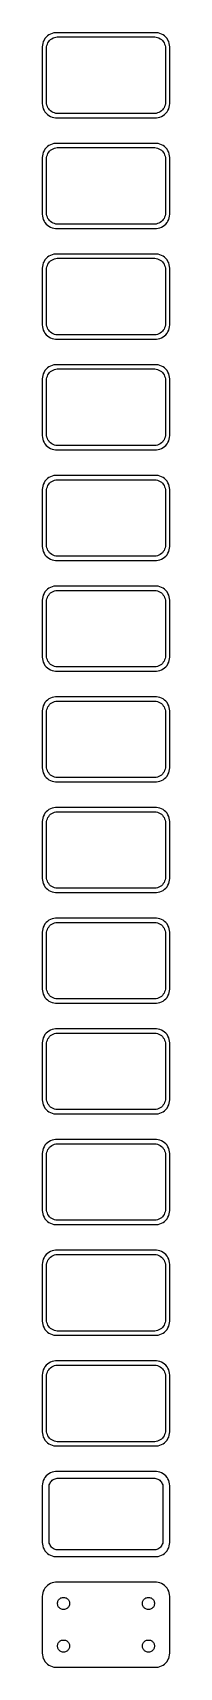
# Model space of a CAD drawing. Header units: metres. Extents: x -22 to 22, y 570 to 1146.
import ezdxf

# ---------------------------------------------------------------- set-up
doc = ezdxf.new("R2010")
doc.units = ezdxf.units.M

msp = doc.modelspace()

# ---------------------------------------------------------------- linework, layer by layer
for p, q in [((-22.4606, 1141.63), (-22.5, 1141)), ((-22.5, 1141), (-22.5, 1121)), ((-22.3429, 1142.24), (-22.4606, 1141.63)), ((-22.1489, 1142.84), (-22.3429, 1142.24)), ((-21.8815, 1143.41), (-22.1489, 1142.84)), ((-21.5451, 1143.94), (-21.8815, 1143.41)), ((-21.1448, 1144.42), (-21.5451, 1143.94)), ((-20.6871, 1144.85), (-21.1448, 1144.42)), ((-21, 1140.5), (-20.9684, 1141)), ((-21, 1121.5), (-21, 1140.5)), ((-20.9684, 1141), (-20.8743, 1141.49)), ((-20.8743, 1141.49), (-20.7191, 1141.97)), ((-20.7191, 1141.97), (-20.5052, 1142.43)), ((-20.1791, 1145.22), (-20.6871, 1144.85)), ((-20.5052, 1142.43), (-20.2361, 1142.85)), ((-20.2361, 1142.85), (-19.9159, 1143.24)), ((-19.6289, 1145.52), (-20.1791, 1145.22)), ((-19.9159, 1143.24), (-19.5497, 1143.58)), ((-19.0451, 1145.76), (-19.6289, 1145.52)), ((-19.5497, 1143.58), (-19.1433, 1143.88)), ((-19.1433, 1143.88), (-18.7031, 1144.12)), ((-18.4369, 1145.91), (-19.0451, 1145.76)), ((-18.7031, 1144.12), (-18.2361, 1144.3)), ((-17.8139, 1145.99), (-18.4369, 1145.91)), ((-18.2361, 1144.3), (-17.7495, 1144.43)), ((17.8139, 1145.99), (-17.8139, 1145.99)), ((-17.7495, 1144.43), (-17.2512, 1144.49)), ((-17.2512, 1144.49), (17.2512, 1144.49)), ((17.2512, 1144.49), (17.7495, 1144.43)), ((17.7495, 1144.43), (18.2361, 1144.3)), ((18.4369, 1145.91), (17.8139, 1145.99)), ((18.2361, 1144.3), (18.7031, 1144.12)), ((19.0451, 1145.76), (18.4369, 1145.91)), ((18.7031, 1144.12), (19.1433, 1143.88)), ((19.6289, 1145.52), (19.0451, 1145.76)), ((19.1433, 1143.88), (19.5497, 1143.58)), ((19.5497, 1143.58), (19.9159, 1143.24)), ((20.1791, 1145.22), (19.6289, 1145.52)), ((19.9159, 1143.24), (20.2361, 1142.85)), ((20.6871, 1144.85), (20.1791, 1145.22)), ((20.2361, 1142.85), (20.5052, 1142.43)), ((20.5052, 1142.43), (20.7191, 1141.97)), ((21.1448, 1144.42), (20.6871, 1144.85)), ((20.7191, 1141.97), (20.8743, 1141.49)), ((20.8743, 1141.49), (20.9684, 1141)), ((20.9684, 1141), (21, 1140.5)), ((21, 1140.5), (21, 1121.5)), ((21.5451, 1143.94), (21.1448, 1144.42)), ((21.8815, 1143.41), (21.5451, 1143.94)), ((22.1489, 1142.84), (21.8815, 1143.41)), ((22.3429, 1142.24), (22.1489, 1142.84)), ((22.4606, 1141.63), (22.3429, 1142.24)), ((22.5, 1141), (22.4606, 1141.63)), ((22.5, 1121), (22.5, 1141)), ((-22.5, 1121), (-22.4606, 1120.37)), ((-22.4606, 1120.37), (-22.3429, 1119.76)), ((-22.3429, 1119.76), (-22.1489, 1119.16)), ((-22.1489, 1119.16), (-21.8815, 1118.59)), ((-21.8815, 1118.59), (-21.5451, 1118.06)), ((-21.5451, 1118.06), (-21.1448, 1117.58)), ((-21.1448, 1117.58), (-20.6871, 1117.15)), ((-20.9684, 1121), (-21, 1121.5)), ((-20.8743, 1120.51), (-20.9684, 1121)), ((-20.7191, 1120.03), (-20.8743, 1120.51)), ((-20.5052, 1119.57), (-20.7191, 1120.03)), ((-20.2361, 1119.15), (-20.5052, 1119.57)), ((-19.9159, 1118.76), (-20.2361, 1119.15)), ((-19.5497, 1118.42), (-19.9159, 1118.76)), ((-19.1433, 1118.12), (-19.5497, 1118.42)), ((-18.7031, 1117.88), (-19.1433, 1118.12)), ((-18.2361, 1117.7), (-18.7031, 1117.88)), ((-17.7495, 1117.57), (-18.2361, 1117.7)), ((-17.2512, 1117.51), (-17.7495, 1117.57)), ((17.2512, 1117.51), (-17.2512, 1117.51)), ((17.7495, 1117.57), (17.2512, 1117.51)), ((18.2361, 1117.7), (17.7495, 1117.57)), ((18.7031, 1117.88), (18.2361, 1117.7)), ((19.1433, 1118.12), (18.7031, 1117.88)), ((19.5497, 1118.42), (19.1433, 1118.12)), ((19.9159, 1118.76), (19.5497, 1118.42)), ((20.2361, 1119.15), (19.9159, 1118.76)), ((20.5052, 1119.57), (20.2361, 1119.15)), ((20.7191, 1120.03), (20.5052, 1119.57)), ((20.6871, 1117.15), (21.1448, 1117.58)), ((20.8743, 1120.51), (20.7191, 1120.03)), ((20.9684, 1121), (20.8743, 1120.51)), ((21, 1121.5), (20.9684, 1121)), ((21.1448, 1117.58), (21.5451, 1118.06)), ((21.5451, 1118.06), (21.8815, 1118.59)), ((21.8815, 1118.59), (22.1489, 1119.16)), ((22.1489, 1119.16), (22.3429, 1119.76)), ((22.3429, 1119.76), (22.4606, 1120.37)), ((22.4606, 1120.37), (22.5, 1121)), ((-20.6871, 1117.15), (-20.1791, 1116.78)), ((-20.1791, 1116.78), (-19.6289, 1116.48)), ((-19.6289, 1116.48), (-19.0451, 1116.24)), ((-19.0451, 1116.24), (-18.4369, 1116.09)), ((-18.4369, 1116.09), (-17.8139, 1116.01)), ((-17.8139, 1116.01), (17.8139, 1116.01)), ((17.8139, 1116.01), (18.4369, 1116.09)), ((18.4369, 1116.09), (19.0451, 1116.24)), ((19.0451, 1116.24), (19.6289, 1116.48)), ((19.6289, 1116.48), (20.1791, 1116.78)), ((20.1791, 1116.78), (20.6871, 1117.15)), ((-20.1791, 1106.22), (-20.6871, 1105.85)), ((-19.6289, 1106.52), (-20.1791, 1106.22)), ((-19.0451, 1106.76), (-19.6289, 1106.52)), ((-18.4369, 1106.91), (-19.0451, 1106.76)), ((-17.8139, 1106.99), (-18.4369, 1106.91)), ((17.8139, 1106.99), (-17.8139, 1106.99)), ((18.4369, 1106.91), (17.8139, 1106.99)), ((19.0451, 1106.76), (18.4369, 1106.91)), ((19.6289, 1106.52), (19.0451, 1106.76)), ((20.1791, 1106.22), (19.6289, 1106.52)), ((20.6871, 1105.85), (20.1791, 1106.22)), ((-22.4606, 1102.63), (-22.5, 1102)), ((-22.5, 1102), (-22.5, 1082)), ((-22.3429, 1103.24), (-22.4606, 1102.63)), ((-22.1489, 1103.84), (-22.3429, 1103.24)), ((-21.8815, 1104.41), (-22.1489, 1103.84)), ((-21.5451, 1104.94), (-21.8815, 1104.41)), ((-21.1448, 1105.42), (-21.5451, 1104.94)), ((-20.6871, 1105.85), (-21.1448, 1105.42)), ((-21, 1101.5), (-20.9684, 1102)), ((-21, 1082.5), (-21, 1101.5)), ((-20.9684, 1102), (-20.8743, 1102.49)), ((-20.8743, 1102.49), (-20.7191, 1102.97)), ((-20.7191, 1102.97), (-20.5052, 1103.43)), ((-20.5052, 1103.43), (-20.2361, 1103.85)), ((-20.2361, 1103.85), (-19.9159, 1104.24)), ((-19.9159, 1104.24), (-19.5497, 1104.58)), ((-19.5497, 1104.58), (-19.1433, 1104.88)), ((-19.1433, 1104.88), (-18.7031, 1105.12)), ((-18.7031, 1105.12), (-18.2361, 1105.3)), ((-18.2361, 1105.3), (-17.7495, 1105.43)), ((-17.7495, 1105.43), (-17.2512, 1105.49)), ((-17.2512, 1105.49), (17.2512, 1105.49)), ((17.2512, 1105.49), (17.7495, 1105.43)), ((17.7495, 1105.43), (18.2361, 1105.3)), ((18.2361, 1105.3), (18.7031, 1105.12)), ((18.7031, 1105.12), (19.1433, 1104.88)), ((19.1433, 1104.88), (19.5497, 1104.58)), ((19.5497, 1104.58), (19.9159, 1104.24)), ((19.9159, 1104.24), (20.2361, 1103.85)), ((20.2361, 1103.85), (20.5052, 1103.43)), ((20.5052, 1103.43), (20.7191, 1102.97)), ((21.1448, 1105.42), (20.6871, 1105.85)), ((20.7191, 1102.97), (20.8743, 1102.49)), ((20.8743, 1102.49), (20.9684, 1102)), ((20.9684, 1102), (21, 1101.5)), ((21, 1101.5), (21, 1082.5)), ((21.5451, 1104.94), (21.1448, 1105.42)), ((21.8815, 1104.41), (21.5451, 1104.94)), ((22.1489, 1103.84), (21.8815, 1104.41)), ((22.3429, 1103.24), (22.1489, 1103.84)), ((22.4606, 1102.63), (22.3429, 1103.24)), ((22.5, 1102), (22.4606, 1102.63)), ((22.5, 1082), (22.5, 1102)), ((-22.5, 1082), (-22.4606, 1081.37)), ((-22.4606, 1081.37), (-22.3429, 1080.76)), ((-22.3429, 1080.76), (-22.1489, 1080.16)), ((-22.1489, 1080.16), (-21.8815, 1079.59)), ((-21.8815, 1079.59), (-21.5451, 1079.06)), ((-21.5451, 1079.06), (-21.1448, 1078.58)), ((-21.1448, 1078.58), (-20.6871, 1078.15)), ((-20.9684, 1082), (-21, 1082.5)), ((-20.8743, 1081.51), (-20.9684, 1082)), ((-20.7191, 1081.03), (-20.8743, 1081.51)), ((-20.5052, 1080.57), (-20.7191, 1081.03)), ((-20.6871, 1078.15), (-20.1791, 1077.78)), ((-20.2361, 1080.15), (-20.5052, 1080.57)), ((-19.9159, 1079.76), (-20.2361, 1080.15)), ((-20.1791, 1077.78), (-19.6289, 1077.48)), ((-19.5497, 1079.42), (-19.9159, 1079.76)), ((-19.6289, 1077.48), (-19.0451, 1077.24)), ((-19.1433, 1079.12), (-19.5497, 1079.42)), ((-18.7031, 1078.88), (-19.1433, 1079.12)), ((-19.0451, 1077.24), (-18.4369, 1077.09)), ((-18.2361, 1078.7), (-18.7031, 1078.88)), ((-18.4369, 1077.09), (-17.8139, 1077.01)), ((-17.7495, 1078.57), (-18.2361, 1078.7)), ((-17.2512, 1078.51), (-17.7495, 1078.57)), ((17.2512, 1078.51), (-17.2512, 1078.51)), ((17.7495, 1078.57), (17.2512, 1078.51)), ((18.2361, 1078.7), (17.7495, 1078.57)), ((17.8139, 1077.01), (18.4369, 1077.09)), ((18.7031, 1078.88), (18.2361, 1078.7)), ((18.4369, 1077.09), (19.0451, 1077.24)), ((19.1433, 1079.12), (18.7031, 1078.88)), ((19.0451, 1077.24), (19.6289, 1077.48)), ((19.5497, 1079.42), (19.1433, 1079.12)), ((19.9159, 1079.76), (19.5497, 1079.42)), ((19.6289, 1077.48), (20.1791, 1077.78)), ((20.2361, 1080.15), (19.9159, 1079.76)), ((20.1791, 1077.78), (20.6871, 1078.15)), ((20.5052, 1080.57), (20.2361, 1080.15)), ((20.7191, 1081.03), (20.5052, 1080.57)), ((20.6871, 1078.15), (21.1448, 1078.58)), ((20.8743, 1081.51), (20.7191, 1081.03)), ((20.9684, 1082), (20.8743, 1081.51)), ((21, 1082.5), (20.9684, 1082)), ((21.1448, 1078.58), (21.5451, 1079.06)), ((21.5451, 1079.06), (21.8815, 1079.59)), ((21.8815, 1079.59), (22.1489, 1080.16)), ((22.1489, 1080.16), (22.3429, 1080.76)), ((22.3429, 1080.76), (22.4606, 1081.37)), ((22.4606, 1081.37), (22.5, 1082)), ((-17.8139, 1077.01), (17.8139, 1077.01)), ((-21.5451, 1065.94), (-21.8815, 1065.41)), ((-21.1448, 1066.42), (-21.5451, 1065.94)), ((-20.6871, 1066.85), (-21.1448, 1066.42)), ((-20.1791, 1067.22), (-20.6871, 1066.85)), ((-19.6289, 1067.52), (-20.1791, 1067.22)), ((-19.9159, 1065.24), (-19.5497, 1065.58)), ((-19.0451, 1067.76), (-19.6289, 1067.52)), ((-19.5497, 1065.58), (-19.1433, 1065.88)), ((-19.1433, 1065.88), (-18.7031, 1066.12)), ((-18.4369, 1067.91), (-19.0451, 1067.76)), ((-18.7031, 1066.12), (-18.2361, 1066.3)), ((-17.8139, 1067.99), (-18.4369, 1067.91)), ((-18.2361, 1066.3), (-17.7495, 1066.43)), ((17.8139, 1067.99), (-17.8139, 1067.99)), ((-17.7495, 1066.43), (-17.2512, 1066.49)), ((-17.2512, 1066.49), (17.2512, 1066.49)), ((17.2512, 1066.49), (17.7495, 1066.43)), ((17.7495, 1066.43), (18.2361, 1066.3)), ((18.4369, 1067.91), (17.8139, 1067.99)), ((18.2361, 1066.3), (18.7031, 1066.12)), ((19.0451, 1067.76), (18.4369, 1067.91)), ((18.7031, 1066.12), (19.1433, 1065.88)), ((19.6289, 1067.52), (19.0451, 1067.76)), ((19.1433, 1065.88), (19.5497, 1065.58)), ((19.5497, 1065.58), (19.9159, 1065.24)), ((20.1791, 1067.22), (19.6289, 1067.52)), ((20.6871, 1066.85), (20.1791, 1067.22)), ((21.1448, 1066.42), (20.6871, 1066.85)), ((21.5451, 1065.94), (21.1448, 1066.42)), ((21.8815, 1065.41), (21.5451, 1065.94)), ((-22.4606, 1063.63), (-22.5, 1063)), ((-22.5, 1063), (-22.5, 1043)), ((-22.3429, 1064.24), (-22.4606, 1063.63)), ((-22.1489, 1064.84), (-22.3429, 1064.24)), ((-21.8815, 1065.41), (-22.1489, 1064.84)), ((-21, 1062.5), (-20.9684, 1063)), ((-21, 1043.5), (-21, 1062.5)), ((-20.9684, 1063), (-20.8743, 1063.49)), ((-20.8743, 1063.49), (-20.7191, 1063.97)), ((-20.7191, 1063.97), (-20.5052, 1064.43)), ((-20.5052, 1064.43), (-20.2361, 1064.85)), ((-20.2361, 1064.85), (-19.9159, 1065.24)), ((19.9159, 1065.24), (20.2361, 1064.85)), ((20.2361, 1064.85), (20.5052, 1064.43)), ((20.5052, 1064.43), (20.7191, 1063.97)), ((20.7191, 1063.97), (20.8743, 1063.49)), ((20.8743, 1063.49), (20.9684, 1063)), ((20.9684, 1063), (21, 1062.5)), ((21, 1062.5), (21, 1043.5)), ((22.1489, 1064.84), (21.8815, 1065.41)), ((22.3429, 1064.24), (22.1489, 1064.84)), ((22.4606, 1063.63), (22.3429, 1064.24)), ((22.5, 1063), (22.4606, 1063.63)), ((22.5, 1043), (22.5, 1063)), ((-22.5, 1043), (-22.4606, 1042.37)), ((-20.9684, 1043), (-21, 1043.5)), ((-20.8743, 1042.51), (-20.9684, 1043)), ((20.9684, 1043), (20.8743, 1042.51)), ((21, 1043.5), (20.9684, 1043)), ((22.4606, 1042.37), (22.5, 1043)), ((-22.4606, 1042.37), (-22.3429, 1041.76)), ((-22.3429, 1041.76), (-22.1489, 1041.16)), ((-22.1489, 1041.16), (-21.8815, 1040.59)), ((-21.8815, 1040.59), (-21.5451, 1040.06)), ((-21.5451, 1040.06), (-21.1448, 1039.58)), ((-21.1448, 1039.58), (-20.6871, 1039.15)), ((-20.7191, 1042.03), (-20.8743, 1042.51)), ((-20.5052, 1041.57), (-20.7191, 1042.03)), ((-20.6871, 1039.15), (-20.1791, 1038.78)), ((-20.2361, 1041.15), (-20.5052, 1041.57)), ((-19.9159, 1040.76), (-20.2361, 1041.15)), ((-20.1791, 1038.78), (-19.6289, 1038.48)), ((-19.5497, 1040.42), (-19.9159, 1040.76)), ((-19.6289, 1038.48), (-19.0451, 1038.24)), ((-19.1433, 1040.12), (-19.5497, 1040.42)), ((-18.7031, 1039.88), (-19.1433, 1040.12)), ((-19.0451, 1038.24), (-18.4369, 1038.09)), ((-18.2361, 1039.7), (-18.7031, 1039.88)), ((-18.4369, 1038.09), (-17.8139, 1038.01)), ((-17.7495, 1039.57), (-18.2361, 1039.7)), ((-17.8139, 1038.01), (17.8139, 1038.01)), ((-17.2512, 1039.51), (-17.7495, 1039.57)), ((17.2512, 1039.51), (-17.2512, 1039.51)), ((17.7495, 1039.57), (17.2512, 1039.51)), ((18.2361, 1039.7), (17.7495, 1039.57)), ((17.8139, 1038.01), (18.4369, 1038.09)), ((18.7031, 1039.88), (18.2361, 1039.7)), ((18.4369, 1038.09), (19.0451, 1038.24)), ((19.1433, 1040.12), (18.7031, 1039.88)), ((19.0451, 1038.24), (19.6289, 1038.48)), ((19.5497, 1040.42), (19.1433, 1040.12)), ((19.9159, 1040.76), (19.5497, 1040.42)), ((19.6289, 1038.48), (20.1791, 1038.78)), ((20.2361, 1041.15), (19.9159, 1040.76)), ((20.1791, 1038.78), (20.6871, 1039.15)), ((20.5052, 1041.57), (20.2361, 1041.15)), ((20.7191, 1042.03), (20.5052, 1041.57)), ((20.6871, 1039.15), (21.1448, 1039.58)), ((20.8743, 1042.51), (20.7191, 1042.03)), ((21.1448, 1039.58), (21.5451, 1040.06)), ((21.5451, 1040.06), (21.8815, 1040.59)), ((21.8815, 1040.59), (22.1489, 1041.16)), ((22.1489, 1041.16), (22.3429, 1041.76)), ((22.3429, 1041.76), (22.4606, 1042.37)), ((-22.1489, 1025.84), (-22.3429, 1025.24)), ((-21.8815, 1026.41), (-22.1489, 1025.84)), ((-21.5451, 1026.94), (-21.8815, 1026.41)), ((-21.1448, 1027.42), (-21.5451, 1026.94)), ((-20.6871, 1027.85), (-21.1448, 1027.42)), ((-20.7191, 1024.97), (-20.5052, 1025.43)), ((-20.1791, 1028.22), (-20.6871, 1027.85)), ((-20.5052, 1025.43), (-20.2361, 1025.85)), ((-20.2361, 1025.85), (-19.9159, 1026.24)), ((-19.6289, 1028.52), (-20.1791, 1028.22)), ((-19.9159, 1026.24), (-19.5497, 1026.58)), ((-19.0451, 1028.76), (-19.6289, 1028.52)), ((-19.5497, 1026.58), (-19.1433, 1026.88)), ((-19.1433, 1026.88), (-18.7031, 1027.12)), ((-18.4369, 1028.91), (-19.0451, 1028.76)), ((-18.7031, 1027.12), (-18.2361, 1027.3)), ((-17.8139, 1028.99), (-18.4369, 1028.91)), ((-18.2361, 1027.3), (-17.7495, 1027.43)), ((17.8139, 1028.99), (-17.8139, 1028.99)), ((-17.7495, 1027.43), (-17.2512, 1027.49)), ((-17.2512, 1027.49), (17.2512, 1027.49)), ((17.2512, 1027.49), (17.7495, 1027.43)), ((17.7495, 1027.43), (18.2361, 1027.3)), ((18.4369, 1028.91), (17.8139, 1028.99)), ((18.2361, 1027.3), (18.7031, 1027.12)), ((19.0451, 1028.76), (18.4369, 1028.91)), ((18.7031, 1027.12), (19.1433, 1026.88)), ((19.6289, 1028.52), (19.0451, 1028.76)), ((19.1433, 1026.88), (19.5497, 1026.58)), ((19.5497, 1026.58), (19.9159, 1026.24)), ((20.1791, 1028.22), (19.6289, 1028.52)), ((19.9159, 1026.24), (20.2361, 1025.85)), ((20.6871, 1027.85), (20.1791, 1028.22)), ((20.2361, 1025.85), (20.5052, 1025.43)), ((20.5052, 1025.43), (20.7191, 1024.97)), ((21.1448, 1027.42), (20.6871, 1027.85)), ((21.5451, 1026.94), (21.1448, 1027.42)), ((21.8815, 1026.41), (21.5451, 1026.94)), ((22.1489, 1025.84), (21.8815, 1026.41)), ((22.3429, 1025.24), (22.1489, 1025.84)), ((-22.4606, 1024.63), (-22.5, 1024)), ((-22.5, 1024), (-22.5, 1004)), ((-22.3429, 1025.24), (-22.4606, 1024.63)), ((-21, 1023.5), (-20.9684, 1024)), ((-21, 1004.5), (-21, 1023.5)), ((-20.9684, 1024), (-20.8743, 1024.49)), ((-20.8743, 1024.49), (-20.7191, 1024.97)), ((20.7191, 1024.97), (20.8743, 1024.49)), ((20.8743, 1024.49), (20.9684, 1024)), ((20.9684, 1024), (21, 1023.5)), ((21, 1023.5), (21, 1004.5)), ((22.4606, 1024.63), (22.3429, 1025.24)), ((22.5, 1024), (22.4606, 1024.63)), ((22.5, 1004), (22.5, 1024)), ((-22.5, 1004), (-22.4606, 1003.37)), ((-22.4606, 1003.37), (-22.3429, 1002.76)), ((-22.3429, 1002.76), (-22.1489, 1002.16)), ((-20.9684, 1004), (-21, 1004.5)), ((-20.8743, 1003.51), (-20.9684, 1004)), ((-20.7191, 1003.03), (-20.8743, 1003.51)), ((-20.5052, 1002.57), (-20.7191, 1003.03)), ((-20.2361, 1002.15), (-20.5052, 1002.57)), ((20.5052, 1002.57), (20.2361, 1002.15)), ((20.7191, 1003.03), (20.5052, 1002.57)), ((20.8743, 1003.51), (20.7191, 1003.03)), ((20.9684, 1004), (20.8743, 1003.51)), ((21, 1004.5), (20.9684, 1004)), ((22.1489, 1002.16), (22.3429, 1002.76)), ((22.3429, 1002.76), (22.4606, 1003.37)), ((22.4606, 1003.37), (22.5, 1004)), ((-22.1489, 1002.16), (-21.8815, 1001.59)), ((-21.8815, 1001.59), (-21.5451, 1001.06)), ((-21.5451, 1001.06), (-21.1448, 1000.58)), ((-21.1448, 1000.58), (-20.6871, 1000.15)), ((-20.6871, 1000.15), (-20.1791, 999.778)), ((-19.9159, 1001.76), (-20.2361, 1002.15)), ((-20.1791, 999.778), (-19.6289, 999.476)), ((-19.5497, 1001.42), (-19.9159, 1001.76)), ((-19.6289, 999.476), (-19.0451, 999.245)), ((-19.1433, 1001.12), (-19.5497, 1001.42)), ((-18.7031, 1000.88), (-19.1433, 1001.12)), ((-19.0451, 999.245), (-18.4369, 999.089)), ((-18.2361, 1000.7), (-18.7031, 1000.88)), ((-18.4369, 999.089), (-17.8139, 999.01)), ((-17.7495, 1000.57), (-18.2361, 1000.7)), ((-17.8139, 999.01), (17.8139, 999.01)), ((-17.2512, 1000.51), (-17.7495, 1000.57)), ((17.2512, 1000.51), (-17.2512, 1000.51)), ((17.7495, 1000.57), (17.2512, 1000.51)), ((18.2361, 1000.7), (17.7495, 1000.57)), ((17.8139, 999.01), (18.4369, 999.089)), ((18.7031, 1000.88), (18.2361, 1000.7)), ((18.4369, 999.089), (19.0451, 999.245)), ((19.1433, 1001.12), (18.7031, 1000.88)), ((19.0451, 999.245), (19.6289, 999.476)), ((19.5497, 1001.42), (19.1433, 1001.12)), ((19.9159, 1001.76), (19.5497, 1001.42)), ((19.6289, 999.476), (20.1791, 999.778)), ((20.2361, 1002.15), (19.9159, 1001.76)), ((20.1791, 999.778), (20.6871, 1000.15)), ((20.6871, 1000.15), (21.1448, 1000.58)), ((21.1448, 1000.58), (21.5451, 1001.06)), ((21.5451, 1001.06), (21.8815, 1001.59)), ((21.8815, 1001.59), (22.1489, 1002.16)), ((-22.4606, 985.627), (-22.5, 985)), ((-22.5, 985), (-22.5, 965)), ((-22.3429, 986.243), (-22.4606, 985.627)), ((-22.1489, 986.841), (-22.3429, 986.243)), ((-21.8815, 987.409), (-22.1489, 986.841)), ((-21.5451, 987.939), (-21.8815, 987.409)), ((-21.1448, 988.423), (-21.5451, 987.939)), ((-20.6871, 988.853), (-21.1448, 988.423)), ((-21, 984.5), (-20.9684, 985.001)), ((-20.9684, 985.001), (-20.8743, 985.495)), ((-20.8743, 985.495), (-20.7191, 985.972)), ((-20.7191, 985.972), (-20.5052, 986.427)), ((-20.1791, 989.222), (-20.6871, 988.853)), ((-20.5052, 986.427), (-20.2361, 986.851)), ((-20.2361, 986.851), (-19.9159, 987.238)), ((-19.6289, 989.524), (-20.1791, 989.222)), ((-19.9159, 987.238), (-19.5497, 987.582)), ((-19.0451, 989.755), (-19.6289, 989.524)), ((-19.5497, 987.582), (-19.1433, 987.877)), ((-19.1433, 987.877), (-18.7031, 988.119)), ((-18.4369, 989.911), (-19.0451, 989.755)), ((-18.7031, 988.119), (-18.2361, 988.304)), ((-17.8139, 989.99), (-18.4369, 989.911)), ((-18.2361, 988.304), (-17.7495, 988.429)), ((17.8139, 989.99), (-17.8139, 989.99)), ((-17.7495, 988.429), (-17.2512, 988.492)), ((-17.2512, 988.492), (17.2512, 988.492)), ((17.2512, 988.492), (17.7495, 988.429)), ((17.7495, 988.429), (18.2361, 988.304)), ((18.4369, 989.911), (17.8139, 989.99)), ((18.2361, 988.304), (18.7031, 988.119)), ((19.0451, 989.755), (18.4369, 989.911)), ((18.7031, 988.119), (19.1433, 987.877)), ((19.6289, 989.524), (19.0451, 989.755)), ((19.1433, 987.877), (19.5497, 987.582)), ((19.5497, 987.582), (19.9159, 987.238)), ((20.1791, 989.222), (19.6289, 989.524)), ((19.9159, 987.238), (20.2361, 986.851)), ((20.6871, 988.853), (20.1791, 989.222)), ((20.2361, 986.851), (20.5052, 986.427)), ((20.5052, 986.427), (20.7191, 985.972)), ((21.1448, 988.423), (20.6871, 988.853)), ((20.7191, 985.972), (20.8743, 985.495)), ((20.8743, 985.495), (20.9684, 985.001)), ((20.9684, 985.001), (21, 984.5)), ((21.5451, 987.939), (21.1448, 988.423)), ((21.8815, 987.409), (21.5451, 987.939)), ((22.1489, 986.841), (21.8815, 987.409)), ((22.3429, 986.243), (22.1489, 986.841)), ((22.4606, 985.627), (22.3429, 986.243)), ((22.5, 985), (22.4606, 985.627)), ((22.5, 965), (22.5, 985)), ((-21, 965.5), (-21, 984.5)), ((21, 984.5), (21, 965.5)), ((-22.5, 965), (-22.4606, 964.373)), ((-22.4606, 964.373), (-22.3429, 963.757)), ((-22.3429, 963.757), (-22.1489, 963.159)), ((-22.1489, 963.159), (-21.8815, 962.591)), ((-21.8815, 962.591), (-21.5451, 962.061)), ((-21.5451, 962.061), (-21.1448, 961.577)), ((-20.9684, 964.999), (-21, 965.5)), ((-20.8743, 964.505), (-20.9684, 964.999)), ((-20.7191, 964.028), (-20.8743, 964.505)), ((-20.5052, 963.573), (-20.7191, 964.028)), ((-20.2361, 963.149), (-20.5052, 963.573)), ((-19.9159, 962.762), (-20.2361, 963.149)), ((-19.5497, 962.418), (-19.9159, 962.762)), ((-19.1433, 962.123), (-19.5497, 962.418)), ((-18.7031, 961.881), (-19.1433, 962.123)), ((19.1433, 962.123), (18.7031, 961.881)), ((19.5497, 962.418), (19.1433, 962.123)), ((19.9159, 962.762), (19.5497, 962.418)), ((20.2361, 963.149), (19.9159, 962.762)), ((20.5052, 963.573), (20.2361, 963.149)), ((20.7191, 964.028), (20.5052, 963.573)), ((20.8743, 964.505), (20.7191, 964.028)), ((20.9684, 964.999), (20.8743, 964.505)), ((21, 965.5), (20.9684, 964.999)), ((21.1448, 961.577), (21.5451, 962.061)), ((21.5451, 962.061), (21.8815, 962.591)), ((21.8815, 962.591), (22.1489, 963.159)), ((22.1489, 963.159), (22.3429, 963.757)), ((22.3429, 963.757), (22.4606, 964.373)), ((22.4606, 964.373), (22.5, 965)), ((-21.1448, 961.577), (-20.6871, 961.147)), ((-20.6871, 961.147), (-20.1791, 960.778)), ((-20.1791, 960.778), (-19.6289, 960.476)), ((-19.6289, 960.476), (-19.0451, 960.245)), ((-19.0451, 960.245), (-18.4369, 960.089)), ((-18.2361, 961.696), (-18.7031, 961.881)), ((-18.4369, 960.089), (-17.8139, 960.01)), ((-17.7495, 961.571), (-18.2361, 961.696)), ((-17.8139, 960.01), (17.8139, 960.01)), ((-17.2512, 961.508), (-17.7495, 961.571)), ((17.2512, 961.508), (-17.2512, 961.508)), ((17.7495, 961.571), (17.2512, 961.508)), ((18.2361, 961.696), (17.7495, 961.571)), ((17.8139, 960.01), (18.4369, 960.089)), ((18.7031, 961.881), (18.2361, 961.696)), ((18.4369, 960.089), (19.0451, 960.245)), ((19.0451, 960.245), (19.6289, 960.476)), ((19.6289, 960.476), (20.1791, 960.778)), ((20.1791, 960.778), (20.6871, 961.147)), ((20.6871, 961.147), (21.1448, 961.577)), ((-19.6289, 950.524), (-20.1791, 950.222)), ((-19.0451, 950.755), (-19.6289, 950.524)), ((-18.4369, 950.911), (-19.0451, 950.755)), ((-17.8139, 950.99), (-18.4369, 950.911)), ((17.8139, 950.99), (-17.8139, 950.99)), ((18.4369, 950.911), (17.8139, 950.99)), ((19.0451, 950.755), (18.4369, 950.911)), ((19.6289, 950.524), (19.0451, 950.755)), ((20.1791, 950.222), (19.6289, 950.524)), ((-22.4606, 946.627), (-22.5, 946)), ((-22.5, 946), (-22.5, 926)), ((-22.3429, 947.243), (-22.4606, 946.627)), ((-22.1489, 947.841), (-22.3429, 947.243)), ((-21.8815, 948.409), (-22.1489, 947.841)), ((-21.5451, 948.939), (-21.8815, 948.409)), ((-21.1448, 949.423), (-21.5451, 948.939)), ((-20.6871, 949.853), (-21.1448, 949.423)), ((-21, 945.5), (-20.9684, 946.001)), ((-21, 926.5), (-21, 945.5)), ((-20.9684, 946.001), (-20.8743, 946.495)), ((-20.8743, 946.495), (-20.7191, 946.972)), ((-20.7191, 946.972), (-20.5052, 947.427)), ((-20.1791, 950.222), (-20.6871, 949.853)), ((-20.5052, 947.427), (-20.2361, 947.851)), ((-20.2361, 947.851), (-19.9159, 948.238)), ((-19.9159, 948.238), (-19.5497, 948.582)), ((-19.5497, 948.582), (-19.1433, 948.877)), ((-19.1433, 948.877), (-18.7031, 949.119)), ((-18.7031, 949.119), (-18.2361, 949.304)), ((-18.2361, 949.304), (-17.7495, 949.429)), ((-17.7495, 949.429), (-17.2512, 949.492)), ((-17.2512, 949.492), (17.2512, 949.492)), ((17.2512, 949.492), (17.7495, 949.429)), ((17.7495, 949.429), (18.2361, 949.304)), ((18.2361, 949.304), (18.7031, 949.119)), ((18.7031, 949.119), (19.1433, 948.877)), ((19.1433, 948.877), (19.5497, 948.582)), ((19.5497, 948.582), (19.9159, 948.238)), ((19.9159, 948.238), (20.2361, 947.851)), ((20.6871, 949.853), (20.1791, 950.222)), ((20.2361, 947.851), (20.5052, 947.427)), ((20.5052, 947.427), (20.7191, 946.972)), ((21.1448, 949.423), (20.6871, 949.853)), ((20.7191, 946.972), (20.8743, 946.495)), ((20.8743, 946.495), (20.9684, 946.001)), ((20.9684, 946.001), (21, 945.5)), ((21, 945.5), (21, 926.5)), ((21.5451, 948.939), (21.1448, 949.423)), ((21.8815, 948.409), (21.5451, 948.939)), ((22.1489, 947.841), (21.8815, 948.409)), ((22.3429, 947.243), (22.1489, 947.841)), ((22.4606, 946.627), (22.3429, 947.243)), ((22.5, 946), (22.4606, 946.627)), ((22.5, 926), (22.5, 946)), ((-22.5, 926), (-22.4606, 925.373)), ((-22.4606, 925.373), (-22.3429, 924.757)), ((-22.3429, 924.757), (-22.1489, 924.159)), ((-22.1489, 924.159), (-21.8815, 923.591)), ((-21.8815, 923.591), (-21.5451, 923.061)), ((-21.5451, 923.061), (-21.1448, 922.577)), ((-21.1448, 922.577), (-20.6871, 922.147)), ((-20.9684, 925.999), (-21, 926.5)), ((-20.8743, 925.505), (-20.9684, 925.999)), ((-20.7191, 925.028), (-20.8743, 925.505)), ((-20.5052, 924.573), (-20.7191, 925.028)), ((-20.6871, 922.147), (-20.1791, 921.778)), ((-20.2361, 924.149), (-20.5052, 924.573)), ((-19.9159, 923.762), (-20.2361, 924.149)), ((-20.1791, 921.778), (-19.6289, 921.476)), ((-19.5497, 923.418), (-19.9159, 923.762)), ((-19.1433, 923.123), (-19.5497, 923.418)), ((-18.7031, 922.881), (-19.1433, 923.123)), ((-18.2361, 922.696), (-18.7031, 922.881)), ((-17.7495, 922.571), (-18.2361, 922.696)), ((-17.2512, 922.508), (-17.7495, 922.571)), ((17.2512, 922.508), (-17.2512, 922.508)), ((17.7495, 922.571), (17.2512, 922.508)), ((18.2361, 922.696), (17.7495, 922.571)), ((18.7031, 922.881), (18.2361, 922.696)), ((19.1433, 923.123), (18.7031, 922.881)), ((19.5497, 923.418), (19.1433, 923.123)), ((19.9159, 923.762), (19.5497, 923.418)), ((19.6289, 921.476), (20.1791, 921.778)), ((20.2361, 924.149), (19.9159, 923.762)), ((20.1791, 921.778), (20.6871, 922.147)), ((20.5052, 924.573), (20.2361, 924.149)), ((20.7191, 925.028), (20.5052, 924.573)), ((20.6871, 922.147), (21.1448, 922.577)), ((20.8743, 925.505), (20.7191, 925.028)), ((20.9684, 925.999), (20.8743, 925.505)), ((21, 926.5), (20.9684, 925.999)), ((21.1448, 922.577), (21.5451, 923.061)), ((21.5451, 923.061), (21.8815, 923.591)), ((21.8815, 923.591), (22.1489, 924.159)), ((22.1489, 924.159), (22.3429, 924.757)), ((22.3429, 924.757), (22.4606, 925.373)), ((22.4606, 925.373), (22.5, 926)), ((-19.6289, 921.476), (-19.0451, 921.245)), ((-19.0451, 921.245), (-18.4369, 921.089)), ((-18.4369, 921.089), (-17.8139, 921.01)), ((-17.8139, 921.01), (17.8139, 921.01)), ((17.8139, 921.01), (18.4369, 921.089)), ((18.4369, 921.089), (19.0451, 921.245)), ((19.0451, 921.245), (19.6289, 921.476)), ((-21.1448, 910.423), (-21.5451, 909.939)), ((-20.6871, 910.853), (-21.1448, 910.423)), ((-20.1791, 911.222), (-20.6871, 910.853)), ((-19.6289, 911.524), (-20.1791, 911.222)), ((-19.0451, 911.755), (-19.6289, 911.524)), ((-19.1433, 909.877), (-18.7031, 910.119)), ((-18.4369, 911.911), (-19.0451, 911.755)), ((-18.7031, 910.119), (-18.2361, 910.304)), ((-17.8139, 911.99), (-18.4369, 911.911)), ((-18.2361, 910.304), (-17.7495, 910.429)), ((17.8139, 911.99), (-17.8139, 911.99)), ((-17.7495, 910.429), (-17.2512, 910.492)), ((-17.2512, 910.492), (17.2512, 910.492)), ((17.2512, 910.492), (17.7495, 910.429)), ((17.7495, 910.429), (18.2361, 910.304)), ((18.4369, 911.911), (17.8139, 911.99)), ((18.2361, 910.304), (18.7031, 910.119)), ((19.0451, 911.755), (18.4369, 911.911)), ((18.7031, 910.119), (19.1433, 909.877)), ((19.6289, 911.524), (19.0451, 911.755)), ((20.1791, 911.222), (19.6289, 911.524)), ((20.6871, 910.853), (20.1791, 911.222)), ((21.1448, 910.423), (20.6871, 910.853)), ((21.5451, 909.939), (21.1448, 910.423)), ((-22.4606, 907.627), (-22.5, 907)), ((-22.5, 907), (-22.5, 887)), ((-22.3429, 908.243), (-22.4606, 907.627)), ((-22.1489, 908.841), (-22.3429, 908.243)), ((-21.8815, 909.409), (-22.1489, 908.841)), ((-21.5451, 909.939), (-21.8815, 909.409)), ((-21, 906.5), (-20.9684, 907.001)), ((-21, 887.5), (-21, 906.5)), ((-20.9684, 907.001), (-20.8743, 907.495)), ((-20.8743, 907.495), (-20.7191, 907.972)), ((-20.7191, 907.972), (-20.5052, 908.427)), ((-20.5052, 908.427), (-20.2361, 908.851)), ((-20.2361, 908.851), (-19.9159, 909.238)), ((-19.9159, 909.238), (-19.5497, 909.582)), ((-19.5497, 909.582), (-19.1433, 909.877)), ((19.1433, 909.877), (19.5497, 909.582)), ((19.5497, 909.582), (19.9159, 909.238)), ((19.9159, 909.238), (20.2361, 908.851)), ((20.2361, 908.851), (20.5052, 908.427)), ((20.5052, 908.427), (20.7191, 907.972)), ((20.7191, 907.972), (20.8743, 907.495)), ((20.8743, 907.495), (20.9684, 907.001)), ((20.9684, 907.001), (21, 906.5)), ((21, 906.5), (21, 887.5)), ((21.8815, 909.409), (21.5451, 909.939)), ((22.1489, 908.841), (21.8815, 909.409)), ((22.3429, 908.243), (22.1489, 908.841)), ((22.4606, 907.627), (22.3429, 908.243)), ((22.5, 907), (22.4606, 907.627)), ((22.5, 887), (22.5, 907)), ((-20.9684, 886.999), (-21, 887.5)), ((21, 887.5), (20.9684, 886.999)), ((-22.5, 887), (-22.4606, 886.373)), ((-22.4606, 886.373), (-22.3429, 885.757)), ((-22.3429, 885.757), (-22.1489, 885.159)), ((-22.1489, 885.159), (-21.8815, 884.591)), ((-21.8815, 884.591), (-21.5451, 884.061)), ((-21.5451, 884.061), (-21.1448, 883.577)), ((-21.1448, 883.577), (-20.6871, 883.147)), ((-20.8743, 886.505), (-20.9684, 886.999)), ((-20.7191, 886.028), (-20.8743, 886.505)), ((-20.5052, 885.573), (-20.7191, 886.028)), ((-20.6871, 883.147), (-20.1791, 882.778)), ((-20.2361, 885.149), (-20.5052, 885.573)), ((-19.9159, 884.762), (-20.2361, 885.149)), ((-20.1791, 882.778), (-19.6289, 882.476)), ((-19.5497, 884.418), (-19.9159, 884.762)), ((-19.6289, 882.476), (-19.0451, 882.245)), ((-19.1433, 884.123), (-19.5497, 884.418)), ((-18.7031, 883.881), (-19.1433, 884.123)), ((-19.0451, 882.245), (-18.4369, 882.089)), ((-18.2361, 883.696), (-18.7031, 883.881)), ((-18.4369, 882.089), (-17.8139, 882.01)), ((-17.7495, 883.571), (-18.2361, 883.696)), ((-17.8139, 882.01), (17.8139, 882.01)), ((-17.2512, 883.508), (-17.7495, 883.571)), ((17.2512, 883.508), (-17.2512, 883.508)), ((17.7495, 883.571), (17.2512, 883.508)), ((18.2361, 883.696), (17.7495, 883.571)), ((17.8139, 882.01), (18.4369, 882.089)), ((18.7031, 883.881), (18.2361, 883.696)), ((18.4369, 882.089), (19.0451, 882.245)), ((19.1433, 884.123), (18.7031, 883.881)), ((19.0451, 882.245), (19.6289, 882.476)), ((19.5497, 884.418), (19.1433, 884.123)), ((19.9159, 884.762), (19.5497, 884.418)), ((19.6289, 882.476), (20.1791, 882.778)), ((20.2361, 885.149), (19.9159, 884.762)), ((20.1791, 882.778), (20.6871, 883.147)), ((20.5052, 885.573), (20.2361, 885.149)), ((20.7191, 886.028), (20.5052, 885.573)), ((20.6871, 883.147), (21.1448, 883.577)), ((20.8743, 886.505), (20.7191, 886.028)), ((20.9684, 886.999), (20.8743, 886.505)), ((21.1448, 883.577), (21.5451, 884.061)), ((21.5451, 884.061), (21.8815, 884.591)), ((21.8815, 884.591), (22.1489, 885.159)), ((22.1489, 885.159), (22.3429, 885.757)), ((22.3429, 885.757), (22.4606, 886.373)), ((22.4606, 886.373), (22.5, 887)), ((-22.1489, 869.841), (-22.3429, 869.243)), ((-21.8815, 870.409), (-22.1489, 869.841)), ((-21.5451, 870.939), (-21.8815, 870.409)), ((-21.1448, 871.423), (-21.5451, 870.939)), ((-20.6871, 871.853), (-21.1448, 871.423)), ((-20.1791, 872.222), (-20.6871, 871.853)), ((-20.5052, 869.427), (-20.2361, 869.851)), ((-20.2361, 869.851), (-19.9159, 870.238)), ((-19.6289, 872.524), (-20.1791, 872.222)), ((-19.9159, 870.238), (-19.5497, 870.582)), ((-19.0451, 872.755), (-19.6289, 872.524)), ((-19.5497, 870.582), (-19.1433, 870.877)), ((-19.1433, 870.877), (-18.7031, 871.119)), ((-18.4369, 872.911), (-19.0451, 872.755)), ((-18.7031, 871.119), (-18.2361, 871.304)), ((-17.8139, 872.99), (-18.4369, 872.911)), ((-18.2361, 871.304), (-17.7495, 871.429)), ((17.8139, 872.99), (-17.8139, 872.99)), ((-17.7495, 871.429), (-17.2512, 871.492)), ((-17.2512, 871.492), (17.2512, 871.492)), ((17.2512, 871.492), (17.7495, 871.429)), ((17.7495, 871.429), (18.2361, 871.304)), ((18.4369, 872.911), (17.8139, 872.99)), ((18.2361, 871.304), (18.7031, 871.119)), ((19.0451, 872.755), (18.4369, 872.911)), ((18.7031, 871.119), (19.1433, 870.877)), ((19.6289, 872.524), (19.0451, 872.755)), ((19.1433, 870.877), (19.5497, 870.582)), ((19.5497, 870.582), (19.9159, 870.238)), ((20.1791, 872.222), (19.6289, 872.524)), ((19.9159, 870.238), (20.2361, 869.851)), ((20.6871, 871.853), (20.1791, 872.222)), ((20.2361, 869.851), (20.5052, 869.427)), ((21.1448, 871.423), (20.6871, 871.853)), ((21.5451, 870.939), (21.1448, 871.423)), ((21.8815, 870.409), (21.5451, 870.939)), ((22.1489, 869.841), (21.8815, 870.409)), ((22.3429, 869.243), (22.1489, 869.841)), ((-22.4606, 868.627), (-22.5, 868)), ((-22.5, 868), (-22.5, 848)), ((-22.3429, 869.243), (-22.4606, 868.627)), ((-21, 867.5), (-20.9684, 868.001)), ((-21, 848.5), (-21, 867.5)), ((-20.9684, 868.001), (-20.8743, 868.495)), ((-20.8743, 868.495), (-20.7191, 868.972)), ((-20.7191, 868.972), (-20.5052, 869.427)), ((20.5052, 869.427), (20.7191, 868.972)), ((20.7191, 868.972), (20.8743, 868.495)), ((20.8743, 868.495), (20.9684, 868.001)), ((20.9684, 868.001), (21, 867.5)), ((21, 867.5), (21, 848.5)), ((22.4606, 868.627), (22.3429, 869.243)), ((22.5, 868), (22.4606, 868.627)), ((22.5, 848), (22.5, 868)), ((-22.5, 848), (-22.4606, 847.373)), ((-22.4606, 847.373), (-22.3429, 846.757)), ((-22.3429, 846.757), (-22.1489, 846.159)), ((-20.9684, 847.999), (-21, 848.5)), ((-20.8743, 847.505), (-20.9684, 847.999)), ((-20.7191, 847.028), (-20.8743, 847.505)), ((-20.5052, 846.573), (-20.7191, 847.028)), ((20.7191, 847.028), (20.5052, 846.573)), ((20.8743, 847.505), (20.7191, 847.028)), ((20.9684, 847.999), (20.8743, 847.505)), ((21, 848.5), (20.9684, 847.999)), ((22.1489, 846.159), (22.3429, 846.757)), ((22.3429, 846.757), (22.4606, 847.373)), ((22.4606, 847.373), (22.5, 848)), ((-22.1489, 846.159), (-21.8815, 845.591)), ((-21.8815, 845.591), (-21.5451, 845.061)), ((-21.5451, 845.061), (-21.1448, 844.577)), ((-21.1448, 844.577), (-20.6871, 844.147)), ((-20.6871, 844.147), (-20.1791, 843.778)), ((-20.2361, 846.149), (-20.5052, 846.573)), ((-19.9159, 845.762), (-20.2361, 846.149)), ((-20.1791, 843.778), (-19.6289, 843.476)), ((-19.5497, 845.418), (-19.9159, 845.762)), ((-19.6289, 843.476), (-19.0451, 843.245)), ((-19.1433, 845.123), (-19.5497, 845.418)), ((-18.7031, 844.881), (-19.1433, 845.123)), ((-19.0451, 843.245), (-18.4369, 843.089)), ((-18.2361, 844.696), (-18.7031, 844.881)), ((-18.4369, 843.089), (-17.8139, 843.01)), ((-17.7495, 844.571), (-18.2361, 844.696)), ((-17.8139, 843.01), (17.8139, 843.01)), ((-17.2512, 844.508), (-17.7495, 844.571)), ((17.2512, 844.508), (-17.2512, 844.508)), ((17.7495, 844.571), (17.2512, 844.508)), ((18.2361, 844.696), (17.7495, 844.571)), ((17.8139, 843.01), (18.4369, 843.089)), ((18.7031, 844.881), (18.2361, 844.696)), ((18.4369, 843.089), (19.0451, 843.245)), ((19.1433, 845.123), (18.7031, 844.881)), ((19.0451, 843.245), (19.6289, 843.476)), ((19.5497, 845.418), (19.1433, 845.123)), ((19.9159, 845.762), (19.5497, 845.418)), ((19.6289, 843.476), (20.1791, 843.778)), ((20.2361, 846.149), (19.9159, 845.762)), ((20.1791, 843.778), (20.6871, 844.147)), ((20.5052, 846.573), (20.2361, 846.149)), ((20.6871, 844.147), (21.1448, 844.577)), ((21.1448, 844.577), (21.5451, 845.061)), ((21.5451, 845.061), (21.8815, 845.591)), ((21.8815, 845.591), (22.1489, 846.159)), ((-22.4606, 829.627), (-22.5, 829)), ((-22.3429, 830.243), (-22.4606, 829.627)), ((-22.1489, 830.841), (-22.3429, 830.243)), ((-21.8815, 831.409), (-22.1489, 830.841)), ((-21.5451, 831.939), (-21.8815, 831.409)), ((-21.1448, 832.423), (-21.5451, 831.939)), ((-20.6871, 832.853), (-21.1448, 832.423)), ((-20.9684, 829.001), (-20.8743, 829.495)), ((-20.8743, 829.495), (-20.7191, 829.972)), ((-20.7191, 829.972), (-20.5052, 830.427)), ((-20.1791, 833.222), (-20.6871, 832.853)), ((-20.5052, 830.427), (-20.2361, 830.851)), ((-20.2361, 830.851), (-19.9159, 831.238)), ((-19.6289, 833.524), (-20.1791, 833.222)), ((-19.9159, 831.238), (-19.5497, 831.582)), ((-19.0451, 833.755), (-19.6289, 833.524)), ((-19.5497, 831.582), (-19.1433, 831.877)), ((-19.1433, 831.877), (-18.7031, 832.119)), ((-18.4369, 833.911), (-19.0451, 833.755)), ((-18.7031, 832.119), (-18.2361, 832.304)), ((-17.8139, 833.99), (-18.4369, 833.911)), ((-18.2361, 832.304), (-17.7495, 832.429)), ((17.8139, 833.99), (-17.8139, 833.99)), ((-17.7495, 832.429), (-17.2512, 832.492)), ((-17.2512, 832.492), (17.2512, 832.492)), ((17.2512, 832.492), (17.7495, 832.429)), ((17.7495, 832.429), (18.2361, 832.304)), ((18.4369, 833.911), (17.8139, 833.99)), ((18.2361, 832.304), (18.7031, 832.119)), ((19.0451, 833.755), (18.4369, 833.911)), ((18.7031, 832.119), (19.1433, 831.877)), ((19.6289, 833.524), (19.0451, 833.755)), ((19.1433, 831.877), (19.5497, 831.582)), ((19.5497, 831.582), (19.9159, 831.238)), ((20.1791, 833.222), (19.6289, 833.524)), ((19.9159, 831.238), (20.2361, 830.851)), ((20.6871, 832.853), (20.1791, 833.222)), ((20.2361, 830.851), (20.5052, 830.427)), ((20.5052, 830.427), (20.7191, 829.972)), ((21.1448, 832.423), (20.6871, 832.853)), ((20.7191, 829.972), (20.8743, 829.495)), ((20.8743, 829.495), (20.9684, 829.001)), ((21.5451, 831.939), (21.1448, 832.423)), ((21.8815, 831.409), (21.5451, 831.939)), ((22.1489, 830.841), (21.8815, 831.409)), ((22.3429, 830.243), (22.1489, 830.841)), ((22.4606, 829.627), (22.3429, 830.243)), ((22.5, 829), (22.4606, 829.627)), ((-22.5, 829), (-22.5, 809)), ((-21, 828.5), (-20.9684, 829.001)), ((-21, 809.5), (-21, 828.5)), ((20.9684, 829.001), (21, 828.5)), ((21, 828.5), (21, 809.5)), ((22.5, 809), (22.5, 829)), ((-22.5, 809), (-22.4606, 808.373)), ((-22.4606, 808.373), (-22.3429, 807.757)), ((-22.3429, 807.757), (-22.1489, 807.159)), ((-22.1489, 807.159), (-21.8815, 806.591)), ((-21.8815, 806.591), (-21.5451, 806.061)), ((-20.9684, 808.999), (-21, 809.5)), ((-20.8743, 808.505), (-20.9684, 808.999)), ((-20.7191, 808.028), (-20.8743, 808.505)), ((-20.5052, 807.573), (-20.7191, 808.028)), ((-20.2361, 807.149), (-20.5052, 807.573)), ((-19.9159, 806.762), (-20.2361, 807.149)), ((-19.5497, 806.418), (-19.9159, 806.762)), ((-19.1433, 806.123), (-19.5497, 806.418)), ((19.5497, 806.418), (19.1433, 806.123)), ((19.9159, 806.762), (19.5497, 806.418)), ((20.2361, 807.149), (19.9159, 806.762)), ((20.5052, 807.573), (20.2361, 807.149)), ((20.7191, 808.028), (20.5052, 807.573)), ((20.8743, 808.505), (20.7191, 808.028)), ((20.9684, 808.999), (20.8743, 808.505)), ((21, 809.5), (20.9684, 808.999)), ((21.5451, 806.061), (21.8815, 806.591)), ((21.8815, 806.591), (22.1489, 807.159)), ((22.1489, 807.159), (22.3429, 807.757)), ((22.3429, 807.757), (22.4606, 808.373)), ((22.4606, 808.373), (22.5, 809)), ((-21.5451, 806.061), (-21.1448, 805.577)), ((-21.1448, 805.577), (-20.6871, 805.147)), ((-20.6871, 805.147), (-20.1791, 804.778)), ((-20.1791, 804.778), (-19.6289, 804.476)), ((-19.6289, 804.476), (-19.0451, 804.245)), ((-18.7031, 805.881), (-19.1433, 806.123)), ((-19.0451, 804.245), (-18.4369, 804.089)), ((-18.2361, 805.696), (-18.7031, 805.881)), ((-18.4369, 804.089), (-17.8139, 804.01)), ((-17.7495, 805.571), (-18.2361, 805.696)), ((-17.8139, 804.01), (17.8139, 804.01)), ((-17.2512, 805.508), (-17.7495, 805.571)), ((17.2512, 805.508), (-17.2512, 805.508)), ((17.7495, 805.571), (17.2512, 805.508)), ((18.2361, 805.696), (17.7495, 805.571)), ((17.8139, 804.01), (18.4369, 804.089)), ((18.7031, 805.881), (18.2361, 805.696)), ((18.4369, 804.089), (19.0451, 804.245)), ((19.1433, 806.123), (18.7031, 805.881)), ((19.0451, 804.245), (19.6289, 804.476)), ((19.6289, 804.476), (20.1791, 804.778)), ((20.1791, 804.778), (20.6871, 805.147)), ((20.6871, 805.147), (21.1448, 805.577)), ((21.1448, 805.577), (21.5451, 806.061)), ((-18.4369, 794.911), (-19.0451, 794.755)), ((-17.8139, 794.99), (-18.4369, 794.911)), ((17.8139, 794.99), (-17.8139, 794.99)), ((18.4369, 794.911), (17.8139, 794.99)), ((19.0451, 794.755), (18.4369, 794.911)), ((-22.4606, 790.627), (-22.5, 790)), ((-22.5, 790), (-22.5, 770)), ((-22.3429, 791.243), (-22.4606, 790.627)), ((-22.1489, 791.841), (-22.3429, 791.243)), ((-21.8815, 792.409), (-22.1489, 791.841)), ((-21.5451, 792.939), (-21.8815, 792.409)), ((-21.1448, 793.423), (-21.5451, 792.939)), ((-20.6871, 793.853), (-21.1448, 793.423)), ((-21, 789.5), (-20.9684, 790.001)), ((-21, 770.5), (-21, 789.5)), ((-20.9684, 790.001), (-20.8743, 790.495)), ((-20.8743, 790.495), (-20.7191, 790.972)), ((-20.7191, 790.972), (-20.5052, 791.427)), ((-20.1791, 794.222), (-20.6871, 793.853)), ((-20.5052, 791.427), (-20.2361, 791.851)), ((-20.2361, 791.851), (-19.9159, 792.238)), ((-19.6289, 794.524), (-20.1791, 794.222)), ((-19.9159, 792.238), (-19.5497, 792.582)), ((-19.0451, 794.755), (-19.6289, 794.524)), ((-19.5497, 792.582), (-19.1433, 792.877)), ((-19.1433, 792.877), (-18.7031, 793.119)), ((-18.7031, 793.119), (-18.2361, 793.304)), ((-18.2361, 793.304), (-17.7495, 793.429)), ((-17.7495, 793.429), (-17.2512, 793.492)), ((-17.2512, 793.492), (17.2512, 793.492)), ((17.2512, 793.492), (17.7495, 793.429)), ((17.7495, 793.429), (18.2361, 793.304)), ((18.2361, 793.304), (18.7031, 793.119)), ((18.7031, 793.119), (19.1433, 792.877)), ((19.6289, 794.524), (19.0451, 794.755)), ((19.1433, 792.877), (19.5497, 792.582)), ((19.5497, 792.582), (19.9159, 792.238)), ((20.1791, 794.222), (19.6289, 794.524)), ((19.9159, 792.238), (20.2361, 791.851)), ((20.6871, 793.853), (20.1791, 794.222)), ((20.2361, 791.851), (20.5052, 791.427)), ((20.5052, 791.427), (20.7191, 790.972)), ((21.1448, 793.423), (20.6871, 793.853)), ((20.7191, 790.972), (20.8743, 790.495)), ((20.8743, 790.495), (20.9684, 790.001)), ((20.9684, 790.001), (21, 789.5)), ((21, 789.5), (21, 770.5)), ((21.5451, 792.939), (21.1448, 793.423)), ((21.8815, 792.409), (21.5451, 792.939)), ((22.1489, 791.841), (21.8815, 792.409)), ((22.3429, 791.243), (22.1489, 791.841)), ((22.4606, 790.627), (22.3429, 791.243)), ((22.5, 790), (22.4606, 790.627)), ((22.5, 770), (22.5, 790)), ((-22.5, 770), (-22.4606, 769.373)), ((-22.4606, 769.373), (-22.3429, 768.757)), ((-22.3429, 768.757), (-22.1489, 768.159)), ((-22.1489, 768.159), (-21.8815, 767.591)), ((-21.8815, 767.591), (-21.5451, 767.061)), ((-21.5451, 767.061), (-21.1448, 766.577)), ((-21.1448, 766.577), (-20.6871, 766.147)), ((-20.9684, 769.999), (-21, 770.5)), ((-20.8743, 769.505), (-20.9684, 769.999)), ((-20.7191, 769.028), (-20.8743, 769.505)), ((-20.5052, 768.573), (-20.7191, 769.028)), ((-20.6871, 766.147), (-20.1791, 765.778)), ((-20.2361, 768.149), (-20.5052, 768.573)), ((-19.9159, 767.762), (-20.2361, 768.149)), ((-19.5497, 767.418), (-19.9159, 767.762)), ((-19.1433, 767.123), (-19.5497, 767.418)), ((-18.7031, 766.881), (-19.1433, 767.123)), ((-18.2361, 766.696), (-18.7031, 766.881)), ((-17.7495, 766.571), (-18.2361, 766.696)), ((-17.2512, 766.508), (-17.7495, 766.571)), ((17.2512, 766.508), (-17.2512, 766.508)), ((17.7495, 766.571), (17.2512, 766.508)), ((18.2361, 766.696), (17.7495, 766.571)), ((18.7031, 766.881), (18.2361, 766.696)), ((19.1433, 767.123), (18.7031, 766.881)), ((19.5497, 767.418), (19.1433, 767.123)), ((19.9159, 767.762), (19.5497, 767.418)), ((20.2361, 768.149), (19.9159, 767.762)), ((20.1791, 765.778), (20.6871, 766.147)), ((20.5052, 768.573), (20.2361, 768.149)), ((20.7191, 769.028), (20.5052, 768.573)), ((20.6871, 766.147), (21.1448, 766.577)), ((20.8743, 769.505), (20.7191, 769.028)), ((20.9684, 769.999), (20.8743, 769.505)), ((21, 770.5), (20.9684, 769.999)), ((21.1448, 766.577), (21.5451, 767.061)), ((21.5451, 767.061), (21.8815, 767.591)), ((21.8815, 767.591), (22.1489, 768.159)), ((22.1489, 768.159), (22.3429, 768.757)), ((22.3429, 768.757), (22.4606, 769.373)), ((22.4606, 769.373), (22.5, 770)), ((-20.1791, 765.778), (-19.6289, 765.476)), ((-19.6289, 765.476), (-19.0451, 765.245)), ((-19.0451, 765.245), (-18.4369, 765.089)), ((-18.4369, 765.089), (-17.8139, 765.01)), ((-17.8139, 765.01), (17.8139, 765.01)), ((17.8139, 765.01), (18.4369, 765.089)), ((18.4369, 765.089), (19.0451, 765.245)), ((19.0451, 765.245), (19.6289, 765.476)), ((19.6289, 765.476), (20.1791, 765.778)), ((-20.6871, 754.853), (-21.1448, 754.423)), ((-20.1791, 755.222), (-20.6871, 754.853)), ((-19.6289, 755.524), (-20.1791, 755.222)), ((-19.0451, 755.755), (-19.6289, 755.524)), ((-18.4369, 755.911), (-19.0451, 755.755)), ((-17.8139, 755.99), (-18.4369, 755.911)), ((17.8139, 755.99), (-17.8139, 755.99)), ((18.4369, 755.911), (17.8139, 755.99)), ((19.0451, 755.755), (18.4369, 755.911)), ((19.6289, 755.524), (19.0451, 755.755)), ((20.1791, 755.222), (19.6289, 755.524)), ((20.6871, 754.853), (20.1791, 755.222)), ((21.1448, 754.423), (20.6871, 754.853)), ((-22.4606, 751.627), (-22.5, 751)), ((-22.5, 751), (-22.5, 731)), ((-22.3429, 752.243), (-22.4606, 751.627)), ((-22.1489, 752.841), (-22.3429, 752.243)), ((-21.8815, 753.409), (-22.1489, 752.841)), ((-21.5451, 753.939), (-21.8815, 753.409)), ((-21.1448, 754.423), (-21.5451, 753.939)), ((-21, 750.5), (-20.9684, 751.001)), ((-21, 731.5), (-21, 750.5)), ((-20.9684, 751.001), (-20.8743, 751.495)), ((-20.8743, 751.495), (-20.7191, 751.972)), ((-20.7191, 751.972), (-20.5052, 752.427)), ((-20.5052, 752.427), (-20.2361, 752.851)), ((-20.2361, 752.851), (-19.9159, 753.238)), ((-19.9159, 753.238), (-19.5497, 753.582)), ((-19.5497, 753.582), (-19.1433, 753.877)), ((-19.1433, 753.877), (-18.7031, 754.119)), ((-18.7031, 754.119), (-18.2361, 754.304)), ((-18.2361, 754.304), (-17.7495, 754.429)), ((-17.7495, 754.429), (-17.2512, 754.492)), ((-17.2512, 754.492), (17.2512, 754.492)), ((17.2512, 754.492), (17.7495, 754.429)), ((17.7495, 754.429), (18.2361, 754.304)), ((18.2361, 754.304), (18.7031, 754.119)), ((18.7031, 754.119), (19.1433, 753.877)), ((19.1433, 753.877), (19.5497, 753.582)), ((19.5497, 753.582), (19.9159, 753.238)), ((19.9159, 753.238), (20.2361, 752.851)), ((20.2361, 752.851), (20.5052, 752.427)), ((20.5052, 752.427), (20.7191, 751.972)), ((20.7191, 751.972), (20.8743, 751.495)), ((20.8743, 751.495), (20.9684, 751.001)), ((20.9684, 751.001), (21, 750.5)), ((21, 750.5), (21, 731.5)), ((21.5451, 753.939), (21.1448, 754.423)), ((21.8815, 753.409), (21.5451, 753.939)), ((22.1489, 752.841), (21.8815, 753.409)), ((22.3429, 752.243), (22.1489, 752.841)), ((22.4606, 751.627), (22.3429, 752.243)), ((22.5, 751), (22.4606, 751.627)), ((22.5, 731), (22.5, 751)), ((-20.9684, 730.999), (-21, 731.5)), ((21, 731.5), (20.9684, 730.999)), ((-22.5, 731), (-22.4606, 730.373)), ((-22.4606, 730.373), (-22.3429, 729.757)), ((-22.3429, 729.757), (-22.1489, 729.159)), ((-22.1489, 729.159), (-21.8815, 728.591)), ((-21.8815, 728.591), (-21.5451, 728.061)), ((-21.5451, 728.061), (-21.1448, 727.577)), ((-21.1448, 727.577), (-20.6871, 727.147)), ((-20.8743, 730.505), (-20.9684, 730.999)), ((-20.7191, 730.028), (-20.8743, 730.505)), ((-20.5052, 729.573), (-20.7191, 730.028)), ((-20.6871, 727.147), (-20.1791, 726.778)), ((-20.2361, 729.149), (-20.5052, 729.573)), ((-19.9159, 728.762), (-20.2361, 729.149)), ((-20.1791, 726.778), (-19.6289, 726.476)), ((-19.5497, 728.418), (-19.9159, 728.762)), ((-19.6289, 726.476), (-19.0451, 726.245)), ((-19.1433, 728.123), (-19.5497, 728.418)), ((-18.7031, 727.881), (-19.1433, 728.123)), ((-19.0451, 726.245), (-18.4369, 726.089)), ((-18.2361, 727.696), (-18.7031, 727.881)), ((-18.4369, 726.089), (-17.8139, 726.01)), ((-17.7495, 727.571), (-18.2361, 727.696)), ((-17.8139, 726.01), (17.8139, 726.01)), ((-17.2512, 727.508), (-17.7495, 727.571)), ((17.2512, 727.508), (-17.2512, 727.508)), ((17.7495, 727.571), (17.2512, 727.508)), ((18.2361, 727.696), (17.7495, 727.571)), ((17.8139, 726.01), (18.4369, 726.089)), ((18.7031, 727.881), (18.2361, 727.696)), ((18.4369, 726.089), (19.0451, 726.245)), ((19.1433, 728.123), (18.7031, 727.881)), ((19.0451, 726.245), (19.6289, 726.476)), ((19.5497, 728.418), (19.1433, 728.123)), ((19.9159, 728.762), (19.5497, 728.418)), ((19.6289, 726.476), (20.1791, 726.778)), ((20.2361, 729.149), (19.9159, 728.762)), ((20.1791, 726.778), (20.6871, 727.147)), ((20.5052, 729.573), (20.2361, 729.149)), ((20.7191, 730.028), (20.5052, 729.573)), ((20.6871, 727.147), (21.1448, 727.577)), ((20.8743, 730.505), (20.7191, 730.028)), ((20.9684, 730.999), (20.8743, 730.505)), ((21.1448, 727.577), (21.5451, 728.061)), ((21.5451, 728.061), (21.8815, 728.591)), ((21.8815, 728.591), (22.1489, 729.159)), ((22.1489, 729.159), (22.3429, 729.757)), ((22.3429, 729.757), (22.4606, 730.373)), ((22.4606, 730.373), (22.5, 731)), ((-21.8815, 714.409), (-22.1489, 713.841)), ((-21.5451, 714.939), (-21.8815, 714.409)), ((-21.1448, 715.423), (-21.5451, 714.939)), ((-20.6871, 715.853), (-21.1448, 715.423)), ((-20.1791, 716.222), (-20.6871, 715.853)), ((-20.2361, 713.851), (-19.9159, 714.238)), ((-19.6289, 716.524), (-20.1791, 716.222)), ((-19.9159, 714.238), (-19.5497, 714.582)), ((-19.0451, 716.755), (-19.6289, 716.524)), ((-19.5497, 714.582), (-19.1433, 714.877)), ((-19.1433, 714.877), (-18.7031, 715.119)), ((-18.4369, 716.911), (-19.0451, 716.755)), ((-18.7031, 715.119), (-18.2361, 715.304)), ((-17.8139, 716.99), (-18.4369, 716.911)), ((-18.2361, 715.304), (-17.7495, 715.429)), ((17.8139, 716.99), (-17.8139, 716.99)), ((-17.7495, 715.429), (-17.2512, 715.492)), ((-17.2512, 715.492), (17.2512, 715.492)), ((17.2512, 715.492), (17.7495, 715.429)), ((17.7495, 715.429), (18.2361, 715.304)), ((18.4369, 716.911), (17.8139, 716.99)), ((18.2361, 715.304), (18.7031, 715.119)), ((19.0451, 716.755), (18.4369, 716.911)), ((18.7031, 715.119), (19.1433, 714.877)), ((19.6289, 716.524), (19.0451, 716.755)), ((19.1433, 714.877), (19.5497, 714.582)), ((19.5497, 714.582), (19.9159, 714.238)), ((20.1791, 716.222), (19.6289, 716.524)), ((19.9159, 714.238), (20.2361, 713.851)), ((20.6871, 715.853), (20.1791, 716.222)), ((21.1448, 715.423), (20.6871, 715.853)), ((21.5451, 714.939), (21.1448, 715.423)), ((21.8815, 714.409), (21.5451, 714.939)), ((22.1489, 713.841), (21.8815, 714.409)), ((-22.4606, 712.627), (-22.5, 712)), ((-22.5, 712), (-22.5, 692)), ((-22.3429, 713.243), (-22.4606, 712.627)), ((-22.1489, 713.841), (-22.3429, 713.243)), ((-21, 711.5), (-20.9684, 712.001)), ((-21, 692.5), (-21, 711.5)), ((-20.9684, 712.001), (-20.8743, 712.495)), ((-20.8743, 712.495), (-20.7191, 712.972)), ((-20.7191, 712.972), (-20.5052, 713.427)), ((-20.5052, 713.427), (-20.2361, 713.851)), ((20.2361, 713.851), (20.5052, 713.427)), ((20.5052, 713.427), (20.7191, 712.972)), ((20.7191, 712.972), (20.8743, 712.495)), ((20.8743, 712.495), (20.9684, 712.001)), ((20.9684, 712.001), (21, 711.5)), ((21, 711.5), (21, 692.5)), ((22.3429, 713.243), (22.1489, 713.841)), ((22.4606, 712.627), (22.3429, 713.243)), ((22.5, 712), (22.4606, 712.627)), ((22.5, 692), (22.5, 712)), ((-22.5, 692), (-22.4606, 691.373)), ((-22.4606, 691.373), (-22.3429, 690.757)), ((-20.9684, 691.999), (-21, 692.5)), ((-20.8743, 691.505), (-20.9684, 691.999)), ((-20.7191, 691.028), (-20.8743, 691.505)), ((20.8743, 691.505), (20.7191, 691.028)), ((20.9684, 691.999), (20.8743, 691.505)), ((21, 692.5), (20.9684, 691.999)), ((22.3429, 690.757), (22.4606, 691.373)), ((22.4606, 691.373), (22.5, 692)), ((-22.3429, 690.757), (-22.1489, 690.159)), ((-22.1489, 690.159), (-21.8815, 689.591)), ((-21.8815, 689.591), (-21.5451, 689.061)), ((-21.5451, 689.061), (-21.1448, 688.577)), ((-21.1448, 688.577), (-20.6871, 688.147)), ((-20.5052, 690.573), (-20.7191, 691.028)), ((-20.6871, 688.147), (-20.1791, 687.778)), ((-20.2361, 690.149), (-20.5052, 690.573)), ((-19.9159, 689.762), (-20.2361, 690.149)), ((-20.1791, 687.778), (-19.6289, 687.476)), ((-19.5497, 689.418), (-19.9159, 689.762)), ((-19.6289, 687.476), (-19.0451, 687.245)), ((-19.1433, 689.123), (-19.5497, 689.418)), ((-18.7031, 688.881), (-19.1433, 689.123)), ((-19.0451, 687.245), (-18.4369, 687.089)), ((-18.2361, 688.696), (-18.7031, 688.881)), ((-18.4369, 687.089), (-17.8139, 687.01)), ((-17.7495, 688.571), (-18.2361, 688.696)), ((-17.8139, 687.01), (17.8139, 687.01)), ((-17.2512, 688.508), (-17.7495, 688.571)), ((17.2512, 688.508), (-17.2512, 688.508)), ((17.7495, 688.571), (17.2512, 688.508)), ((18.2361, 688.696), (17.7495, 688.571)), ((17.8139, 687.01), (18.4369, 687.089)), ((18.7031, 688.881), (18.2361, 688.696)), ((18.4369, 687.089), (19.0451, 687.245)), ((19.1433, 689.123), (18.7031, 688.881)), ((19.0451, 687.245), (19.6289, 687.476)), ((19.5497, 689.418), (19.1433, 689.123)), ((19.9159, 689.762), (19.5497, 689.418)), ((19.6289, 687.476), (20.1791, 687.778)), ((20.2361, 690.149), (19.9159, 689.762)), ((20.1791, 687.778), (20.6871, 688.147)), ((20.5052, 690.573), (20.2361, 690.149)), ((20.7191, 691.028), (20.5052, 690.573)), ((20.6871, 688.147), (21.1448, 688.577)), ((21.1448, 688.577), (21.5451, 689.061)), ((21.5451, 689.061), (21.8815, 689.591)), ((21.8815, 689.591), (22.1489, 690.159)), ((22.1489, 690.159), (22.3429, 690.757)), ((-22.3429, 674.243), (-22.4606, 673.627)), ((-22.1489, 674.841), (-22.3429, 674.243)), ((-21.8815, 675.409), (-22.1489, 674.841)), ((-21.5451, 675.939), (-21.8815, 675.409)), ((-21.1448, 676.423), (-21.5451, 675.939)), ((-20.6871, 676.853), (-21.1448, 676.423)), ((-20.8743, 673.495), (-20.7191, 673.972)), ((-20.7191, 673.972), (-20.5052, 674.427)), ((-20.1791, 677.222), (-20.6871, 676.853)), ((-20.5052, 674.427), (-20.2361, 674.851)), ((-20.2361, 674.851), (-19.9159, 675.238)), ((-19.6289, 677.524), (-20.1791, 677.222)), ((-19.9159, 675.238), (-19.5497, 675.582)), ((-19.0451, 677.755), (-19.6289, 677.524)), ((-19.5497, 675.582), (-19.1433, 675.877)), ((-19.1433, 675.877), (-18.7031, 676.119)), ((-18.4369, 677.911), (-19.0451, 677.755)), ((-18.7031, 676.119), (-18.2361, 676.304)), ((-17.8139, 677.99), (-18.4369, 677.911)), ((-18.2361, 676.304), (-17.7495, 676.429)), ((17.8139, 677.99), (-17.8139, 677.99)), ((-17.7495, 676.429), (-17.2512, 676.492)), ((-17.2512, 676.492), (17.2512, 676.492)), ((17.2512, 676.492), (17.7495, 676.429)), ((17.7495, 676.429), (18.2361, 676.304)), ((18.4369, 677.911), (17.8139, 677.99)), ((18.2361, 676.304), (18.7031, 676.119)), ((19.0451, 677.755), (18.4369, 677.911)), ((18.7031, 676.119), (19.1433, 675.877)), ((19.6289, 677.524), (19.0451, 677.755)), ((19.1433, 675.877), (19.5497, 675.582)), ((19.5497, 675.582), (19.9159, 675.238)), ((20.1791, 677.222), (19.6289, 677.524)), ((19.9159, 675.238), (20.2361, 674.851)), ((20.6871, 676.853), (20.1791, 677.222)), ((20.2361, 674.851), (20.5052, 674.427)), ((20.5052, 674.427), (20.7191, 673.972)), ((21.1448, 676.423), (20.6871, 676.853)), ((20.7191, 673.972), (20.8743, 673.495)), ((21.5451, 675.939), (21.1448, 676.423)), ((21.8815, 675.409), (21.5451, 675.939)), ((22.1489, 674.841), (21.8815, 675.409)), ((22.3429, 674.243), (22.1489, 674.841)), ((22.4606, 673.627), (22.3429, 674.243)), ((-22.4606, 673.627), (-22.5, 673)), ((-22.5, 673), (-22.5, 653)), ((-21, 672.5), (-20.9684, 673.001)), ((-21, 653.5), (-21, 672.5)), ((-20.9684, 673.001), (-20.8743, 673.495)), ((20.8743, 673.495), (20.9684, 673.001)), ((20.9684, 673.001), (21, 672.5)), ((21, 672.5), (21, 653.5)), ((22.5, 673), (22.4606, 673.627)), ((22.5, 653), (22.5, 673)), ((-22.5, 653), (-22.4606, 652.373)), ((-22.4606, 652.373), (-22.3429, 651.757)), ((-22.3429, 651.757), (-22.1489, 651.159)), ((-22.1489, 651.159), (-21.8815, 650.591)), ((-20.9684, 652.999), (-21, 653.5)), ((-20.8743, 652.505), (-20.9684, 652.999)), ((-20.7191, 652.028), (-20.8743, 652.505)), ((-20.5052, 651.573), (-20.7191, 652.028)), ((-20.2361, 651.149), (-20.5052, 651.573)), ((-19.9159, 650.762), (-20.2361, 651.149)), ((20.2361, 651.149), (19.9159, 650.762)), ((20.5052, 651.573), (20.2361, 651.149)), ((20.7191, 652.028), (20.5052, 651.573)), ((20.8743, 652.505), (20.7191, 652.028)), ((20.9684, 652.999), (20.8743, 652.505)), ((21, 653.5), (20.9684, 652.999)), ((21.8815, 650.591), (22.1489, 651.159)), ((22.1489, 651.159), (22.3429, 651.757)), ((22.3429, 651.757), (22.4606, 652.373)), ((22.4606, 652.373), (22.5, 653)), ((-21.8815, 650.591), (-21.5451, 650.061)), ((-21.5451, 650.061), (-21.1448, 649.577)), ((-21.1448, 649.577), (-20.6871, 649.147)), ((-20.6871, 649.147), (-20.1791, 648.778)), ((-20.1791, 648.778), (-19.6289, 648.476)), ((-19.5497, 650.418), (-19.9159, 650.762)), ((-19.6289, 648.476), (-19.0451, 648.245)), ((-19.1433, 650.123), (-19.5497, 650.418)), ((-18.7031, 649.881), (-19.1433, 650.123)), ((-19.0451, 648.245), (-18.4369, 648.089)), ((-18.2361, 649.696), (-18.7031, 649.881)), ((-18.4369, 648.089), (-17.8139, 648.01)), ((-17.7495, 649.571), (-18.2361, 649.696)), ((-17.8139, 648.01), (17.8139, 648.01)), ((-17.2512, 649.508), (-17.7495, 649.571)), ((17.2512, 649.508), (-17.2512, 649.508)), ((17.7495, 649.571), (17.2512, 649.508)), ((18.2361, 649.696), (17.7495, 649.571)), ((17.8139, 648.01), (18.4369, 648.089)), ((18.7031, 649.881), (18.2361, 649.696)), ((18.4369, 648.089), (19.0451, 648.245)), ((19.1433, 650.123), (18.7031, 649.881)), ((19.0451, 648.245), (19.6289, 648.476)), ((19.5497, 650.418), (19.1433, 650.123)), ((19.9159, 650.762), (19.5497, 650.418)), ((19.6289, 648.476), (20.1791, 648.778)), ((20.1791, 648.778), (20.6871, 649.147)), ((20.6871, 649.147), (21.1448, 649.577)), ((21.1448, 649.577), (21.5451, 650.061)), ((21.5451, 650.061), (21.8815, 650.591)), ((-22.4606, 634.627), (-22.5, 634)), ((-22.5, 634), (-22.5, 614)), ((-22.3429, 635.243), (-22.4606, 634.627)), ((-22.1489, 635.841), (-22.3429, 635.243)), ((-21.8815, 636.409), (-22.1489, 635.841)), ((-21.5451, 636.939), (-21.8815, 636.409)), ((-21.1448, 637.423), (-21.5451, 636.939)), ((-20.6871, 637.853), (-21.1448, 637.423)), ((-20.1791, 638.222), (-20.6871, 637.853)), ((-19.6289, 638.524), (-20.1791, 638.222)), ((-20.1129, 633.5), (-20.0884, 633.89)), ((-20.0884, 633.89), (-20.0151, 634.274)), ((-20.0151, 634.274), (-19.8943, 634.646)), ((-19.8943, 634.646), (-19.7279, 635)), ((-19.7279, 635), (-19.5184, 635.33)), ((-19.0451, 638.755), (-19.6289, 638.524)), ((-19.5184, 635.33), (-19.2692, 635.631)), ((-19.2692, 635.631), (-18.9842, 635.899)), ((-18.4369, 638.911), (-19.0451, 638.755)), ((-18.9842, 635.899), (-18.668, 636.128)), ((-18.668, 636.128), (-18.3254, 636.317)), ((-17.8139, 638.99), (-18.4369, 638.911)), ((-18.3254, 636.317), (-17.9619, 636.461)), ((-17.9619, 636.461), (-17.5833, 636.558)), ((17.8139, 638.99), (-17.8139, 638.99)), ((-17.5833, 636.558), (-17.1954, 636.607)), ((-17.1954, 636.607), (17.1954, 636.607)), ((17.1954, 636.607), (17.5833, 636.558)), ((17.5833, 636.558), (17.9619, 636.461)), ((18.4369, 638.911), (17.8139, 638.99)), ((17.9619, 636.461), (18.3254, 636.317)), ((18.3254, 636.317), (18.668, 636.128)), ((19.0451, 638.755), (18.4369, 638.911)), ((18.668, 636.128), (18.9842, 635.899)), ((18.9842, 635.899), (19.2692, 635.631)), ((19.6289, 638.524), (19.0451, 638.755)), ((19.2692, 635.631), (19.5184, 635.33)), ((19.5184, 635.33), (19.7279, 635)), ((20.1791, 638.222), (19.6289, 638.524)), ((19.7279, 635), (19.8943, 634.646)), ((19.8943, 634.646), (20.0151, 634.274)), ((20.0151, 634.274), (20.0884, 633.89)), ((20.0884, 633.89), (20.1129, 633.5)), ((20.6871, 637.853), (20.1791, 638.222)), ((21.1448, 637.423), (20.6871, 637.853)), ((21.5451, 636.939), (21.1448, 637.423)), ((21.8815, 636.409), (21.5451, 636.939)), ((22.1489, 635.841), (21.8815, 636.409)), ((22.3429, 635.243), (22.1489, 635.841)), ((22.4606, 634.627), (22.3429, 635.243)), ((22.5, 634), (22.4606, 634.627)), ((22.5, 614), (22.5, 634)), ((-20.1129, 614.5), (-20.1129, 633.5)), ((20.1129, 633.5), (20.1129, 614.5)), ((-22.5, 614), (-22.4606, 613.373)), ((-22.4606, 613.373), (-22.3429, 612.757)), ((-22.3429, 612.757), (-22.1489, 612.159)), ((-22.1489, 612.159), (-21.8815, 611.591)), ((-21.8815, 611.591), (-21.5451, 611.061)), ((-21.5451, 611.061), (-21.1448, 610.577)), ((-21.1448, 610.577), (-20.6871, 610.147)), ((-20.0884, 614.11), (-20.1129, 614.5)), ((-20.0151, 613.726), (-20.0884, 614.11)), ((-19.8943, 613.354), (-20.0151, 613.726)), ((-19.7279, 613), (-19.8943, 613.354)), ((-19.5184, 612.67), (-19.7279, 613)), ((-19.2692, 612.369), (-19.5184, 612.67)), ((-18.9842, 612.101), (-19.2692, 612.369)), ((-18.668, 611.872), (-18.9842, 612.101)), ((-18.3254, 611.683), (-18.668, 611.872)), ((-17.9619, 611.539), (-18.3254, 611.683)), ((-17.5833, 611.442), (-17.9619, 611.539)), ((-17.1954, 611.393), (-17.5833, 611.442)), ((17.1954, 611.393), (-17.1954, 611.393)), ((17.5833, 611.442), (17.1954, 611.393)), ((17.9619, 611.539), (17.5833, 611.442)), ((18.3254, 611.683), (17.9619, 611.539)), ((18.668, 611.872), (18.3254, 611.683)), ((18.9842, 612.101), (18.668, 611.872)), ((19.2692, 612.369), (18.9842, 612.101)), ((19.5184, 612.67), (19.2692, 612.369)), ((19.7279, 613), (19.5184, 612.67)), ((19.8943, 613.354), (19.7279, 613)), ((20.0151, 613.726), (19.8943, 613.354)), ((20.0884, 614.11), (20.0151, 613.726)), ((20.1129, 614.5), (20.0884, 614.11)), ((20.6871, 610.147), (21.1448, 610.577)), ((21.1448, 610.577), (21.5451, 611.061)), ((21.5451, 611.061), (21.8815, 611.591)), ((21.8815, 611.591), (22.1489, 612.159)), ((22.1489, 612.159), (22.3429, 612.757)), ((22.3429, 612.757), (22.4606, 613.373)), ((22.4606, 613.373), (22.5, 614)), ((-20.6871, 610.147), (-20.1791, 609.778)), ((-20.1791, 609.778), (-19.6289, 609.476)), ((-19.6289, 609.476), (-19.0451, 609.245)), ((-19.0451, 609.245), (-18.4369, 609.089)), ((-18.4369, 609.089), (-17.8139, 609.01)), ((-17.8139, 609.01), (17.8139, 609.01)), ((17.8139, 609.01), (18.4369, 609.089)), ((18.4369, 609.089), (19.0451, 609.245)), ((19.0451, 609.245), (19.6289, 609.476)), ((19.6289, 609.476), (20.1791, 609.778)), ((20.1791, 609.778), (20.6871, 610.147)), ((-20.1791, 599.222), (-20.6871, 598.853)), ((-19.6289, 599.524), (-20.1791, 599.222)), ((-19.0451, 599.755), (-19.6289, 599.524)), ((-18.4369, 599.911), (-19.0451, 599.755)), ((-17.8139, 599.99), (-18.4369, 599.911)), ((17.8139, 599.99), (-17.8139, 599.99)), ((18.4369, 599.911), (17.8139, 599.99)), ((19.0451, 599.755), (18.4369, 599.911)), ((19.6289, 599.524), (19.0451, 599.755)), ((20.1791, 599.222), (19.6289, 599.524)), ((20.6871, 598.853), (20.1791, 599.222)), ((-22.4606, 595.627), (-22.5, 595)), ((-22.5, 595), (-22.5, 575)), ((-22.3429, 596.243), (-22.4606, 595.627)), ((-22.1489, 596.841), (-22.3429, 596.243)), ((-21.8815, 597.409), (-22.1489, 596.841)), ((-21.5451, 597.939), (-21.8815, 597.409)), ((-21.1448, 598.423), (-21.5451, 597.939)), ((-20.6871, 598.853), (-21.1448, 598.423)), ((-17.0682, 593.031), (-16.9853, 593.286)), ((-16.9853, 593.286), (-16.8712, 593.529)), ((-16.8712, 593.529), (-16.7275, 593.755)), ((-16.7275, 593.755), (-16.5565, 593.962)), ((-16.5565, 593.962), (-16.3611, 594.145)), ((-16.3611, 594.145), (-16.1441, 594.303)), ((-16.1441, 594.303), (-15.9091, 594.432)), ((-15.9091, 594.432), (-15.6598, 594.531)), ((-15.6598, 594.531), (-15.4001, 594.597)), ((-15.4001, 594.597), (-15.1341, 594.631)), ((-15.1341, 594.631), (-14.8659, 594.631)), ((-14.8659, 594.631), (-14.5999, 594.597)), ((-14.5999, 594.597), (-14.3401, 594.531)), ((-14.3401, 594.531), (-14.0908, 594.432)), ((-14.0908, 594.432), (-13.8559, 594.303)), ((-13.8559, 594.303), (-13.6389, 594.145)), ((-13.6389, 594.145), (-13.4434, 593.962)), ((-13.4434, 593.962), (-13.2725, 593.755)), ((-13.2725, 593.755), (-13.1288, 593.529)), ((-13.1288, 593.529), (-13.0146, 593.286)), ((-13.0146, 593.286), (-12.9318, 593.031)), ((12.9318, 593.031), (13.0146, 593.286)), ((13.0146, 593.286), (13.1288, 593.529)), ((13.1288, 593.529), (13.2725, 593.755)), ((13.2725, 593.755), (13.4434, 593.962)), ((13.4434, 593.962), (13.6389, 594.145)), ((13.6389, 594.145), (13.8559, 594.303)), ((13.8559, 594.303), (14.0908, 594.432)), ((14.0908, 594.432), (14.3401, 594.531)), ((14.3401, 594.531), (14.5999, 594.597)), ((14.5999, 594.597), (14.8659, 594.631)), ((14.8659, 594.631), (15.1341, 594.631)), ((15.1341, 594.631), (15.4001, 594.597)), ((15.4001, 594.597), (15.6598, 594.531)), ((15.6598, 594.531), (15.9091, 594.432)), ((15.9091, 594.432), (16.1441, 594.303)), ((16.1441, 594.303), (16.3611, 594.145)), ((16.3611, 594.145), (16.5565, 593.962)), ((16.5565, 593.962), (16.7275, 593.755)), ((16.7275, 593.755), (16.8712, 593.529)), ((16.8712, 593.529), (16.9853, 593.286)), ((16.9853, 593.286), (17.0682, 593.031)), ((21.1448, 598.423), (20.6871, 598.853)), ((21.5451, 597.939), (21.1448, 598.423)), ((21.8815, 597.409), (21.5451, 597.939)), ((22.1489, 596.841), (21.8815, 597.409)), ((22.3429, 596.243), (22.1489, 596.841)), ((22.4606, 595.627), (22.3429, 596.243)), ((22.5, 595), (22.4606, 595.627)), ((22.5, 575), (22.5, 595)), ((-17.1353, 592.5), (-17.1185, 592.768)), ((-17.1185, 592.232), (-17.1353, 592.5)), ((-17.1185, 592.768), (-17.0682, 593.031)), ((-17.0682, 591.969), (-17.1185, 592.232)), ((-16.9853, 591.714), (-17.0682, 591.969)), ((-16.8712, 591.471), (-16.9853, 591.714)), ((-16.7275, 591.245), (-16.8712, 591.471)), ((-16.5565, 591.038), (-16.7275, 591.245)), ((-16.3611, 590.855), (-16.5565, 591.038)), ((-16.1441, 590.697), (-16.3611, 590.855)), ((-15.9091, 590.568), (-16.1441, 590.697)), ((-15.6598, 590.469), (-15.9091, 590.568)), ((-15.4001, 590.403), (-15.6598, 590.469)), ((-15.1341, 590.369), (-15.4001, 590.403)), ((-14.8659, 590.369), (-15.1341, 590.369)), ((-14.5999, 590.403), (-14.8659, 590.369)), ((-14.3401, 590.469), (-14.5999, 590.403)), ((-14.0908, 590.568), (-14.3401, 590.469)), ((-13.8559, 590.697), (-14.0908, 590.568)), ((-13.6389, 590.855), (-13.8559, 590.697)), ((-13.4434, 591.038), (-13.6389, 590.855)), ((-13.2725, 591.245), (-13.4434, 591.038)), ((-13.1288, 591.471), (-13.2725, 591.245)), ((-13.0146, 591.714), (-13.1288, 591.471)), ((-12.9318, 591.969), (-13.0146, 591.714)), ((-12.9318, 593.031), (-12.8815, 592.768)), ((-12.8815, 592.232), (-12.9318, 591.969)), ((-12.8815, 592.768), (-12.8647, 592.5)), ((-12.8647, 592.5), (-12.8815, 592.232)), ((12.8647, 592.5), (12.8815, 592.768)), ((12.8815, 592.232), (12.8647, 592.5)), ((12.8815, 592.768), (12.9318, 593.031)), ((12.9318, 591.969), (12.8815, 592.232)), ((13.0146, 591.714), (12.9318, 591.969)), ((13.1288, 591.471), (13.0146, 591.714)), ((13.2725, 591.245), (13.1288, 591.471)), ((13.4434, 591.038), (13.2725, 591.245)), ((13.6389, 590.855), (13.4434, 591.038)), ((13.8559, 590.697), (13.6389, 590.855)), ((14.0908, 590.568), (13.8559, 590.697)), ((14.3401, 590.469), (14.0908, 590.568)), ((14.5999, 590.403), (14.3401, 590.469)), ((14.8659, 590.369), (14.5999, 590.403)), ((15.1341, 590.369), (14.8659, 590.369)), ((15.4001, 590.403), (15.1341, 590.369)), ((15.6598, 590.469), (15.4001, 590.403)), ((15.9091, 590.568), (15.6598, 590.469)), ((16.1441, 590.697), (15.9091, 590.568)), ((16.3611, 590.855), (16.1441, 590.697)), ((16.5565, 591.038), (16.3611, 590.855)), ((16.7275, 591.245), (16.5565, 591.038)), ((16.8712, 591.471), (16.7275, 591.245)), ((16.9853, 591.714), (16.8712, 591.471)), ((17.0682, 591.969), (16.9853, 591.714)), ((17.0682, 593.031), (17.1185, 592.768)), ((17.1185, 592.232), (17.0682, 591.969)), ((17.1185, 592.768), (17.1353, 592.5)), ((17.1353, 592.5), (17.1185, 592.232)), ((-17.1353, 577.5), (-17.1185, 577.768)), ((-17.1185, 577.232), (-17.1353, 577.5)), ((-17.1185, 577.768), (-17.0682, 578.031)), ((-17.0682, 576.969), (-17.1185, 577.232)), ((-17.0682, 578.031), (-16.9853, 578.286)), ((-16.9853, 576.714), (-17.0682, 576.969)), ((-16.9853, 578.286), (-16.8712, 578.529)), ((-16.8712, 576.471), (-16.9853, 576.714)), ((-16.8712, 578.529), (-16.7275, 578.755)), ((-16.7275, 576.245), (-16.8712, 576.471)), ((-16.7275, 578.755), (-16.5565, 578.962)), ((-16.5565, 576.038), (-16.7275, 576.245)), ((-16.5565, 578.962), (-16.3611, 579.145)), ((-16.3611, 575.855), (-16.5565, 576.038)), ((-16.3611, 579.145), (-16.1441, 579.303)), ((-16.1441, 579.303), (-15.9091, 579.432)), ((-15.9091, 579.432), (-15.6598, 579.531)), ((-15.6598, 579.531), (-15.4001, 579.597)), ((-15.4001, 579.597), (-15.1341, 579.631)), ((-15.1341, 579.631), (-14.8659, 579.631)), ((-14.8659, 579.631), (-14.5999, 579.597)), ((-14.5999, 579.597), (-14.3401, 579.531)), ((-14.3401, 579.531), (-14.0908, 579.432)), ((-14.0908, 579.432), (-13.8559, 579.303)), ((-13.8559, 579.303), (-13.6389, 579.145)), ((-13.6389, 579.145), (-13.4434, 578.962)), ((-13.4434, 576.038), (-13.6389, 575.855)), ((-13.4434, 578.962), (-13.2725, 578.755)), ((-13.2725, 576.245), (-13.4434, 576.038)), ((-13.2725, 578.755), (-13.1288, 578.529)), ((-13.1288, 576.471), (-13.2725, 576.245)), ((-13.1288, 578.529), (-13.0146, 578.286)), ((-13.0146, 576.714), (-13.1288, 576.471)), ((-13.0146, 578.286), (-12.9318, 578.031)), ((-12.9318, 576.969), (-13.0146, 576.714)), ((-12.9318, 578.031), (-12.8815, 577.768)), ((-12.8815, 577.232), (-12.9318, 576.969)), ((-12.8815, 577.768), (-12.8647, 577.5)), ((-12.8647, 577.5), (-12.8815, 577.232)), ((12.8647, 577.5), (12.8815, 577.768)), ((12.8815, 577.232), (12.8647, 577.5)), ((12.8815, 577.768), (12.9318, 578.031)), ((12.9318, 576.969), (12.8815, 577.232)), ((12.9318, 578.031), (13.0146, 578.286)), ((13.0146, 576.714), (12.9318, 576.969)), ((13.0146, 578.286), (13.1288, 578.529)), ((13.1288, 576.471), (13.0146, 576.714)), ((13.1288, 578.529), (13.2725, 578.755)), ((13.2725, 576.245), (13.1288, 576.471)), ((13.2725, 578.755), (13.4434, 578.962)), ((13.4434, 576.038), (13.2725, 576.245)), ((13.4434, 578.962), (13.6389, 579.145)), ((13.6389, 575.855), (13.4434, 576.038)), ((13.6389, 579.145), (13.8559, 579.303)), ((13.8559, 579.303), (14.0908, 579.432)), ((14.0908, 579.432), (14.3401, 579.531)), ((14.3401, 579.531), (14.5999, 579.597)), ((14.5999, 579.597), (14.8659, 579.631)), ((14.8659, 579.631), (15.1341, 579.631)), ((15.1341, 579.631), (15.4001, 579.597)), ((15.4001, 579.597), (15.6598, 579.531)), ((15.6598, 579.531), (15.9091, 579.432)), ((15.9091, 579.432), (16.1441, 579.303)), ((16.1441, 579.303), (16.3611, 579.145)), ((16.3611, 579.145), (16.5565, 578.962)), ((16.5565, 576.038), (16.3611, 575.855)), ((16.5565, 578.962), (16.7275, 578.755)), ((16.7275, 576.245), (16.5565, 576.038)), ((16.7275, 578.755), (16.8712, 578.529)), ((16.8712, 576.471), (16.7275, 576.245)), ((16.8712, 578.529), (16.9853, 578.286)), ((16.9853, 576.714), (16.8712, 576.471)), ((16.9853, 578.286), (17.0682, 578.031)), ((17.0682, 576.969), (16.9853, 576.714)), ((17.0682, 578.031), (17.1185, 577.768)), ((17.1185, 577.232), (17.0682, 576.969)), ((17.1185, 577.768), (17.1353, 577.5)), ((17.1353, 577.5), (17.1185, 577.232)), ((-22.5, 575), (-22.4606, 574.373)), ((-22.4606, 574.373), (-22.3429, 573.757)), ((-22.3429, 573.757), (-22.1489, 573.159)), ((-22.1489, 573.159), (-21.8815, 572.591)), ((-21.8815, 572.591), (-21.5451, 572.061)), ((-21.5451, 572.061), (-21.1448, 571.577)), ((-21.1448, 571.577), (-20.6871, 571.147)), ((-20.6871, 571.147), (-20.1791, 570.778)), ((-20.1791, 570.778), (-19.6289, 570.476)), ((-19.6289, 570.476), (-19.0451, 570.245)), ((-19.0451, 570.245), (-18.4369, 570.089)), ((-16.1441, 575.697), (-16.3611, 575.855)), ((-15.9091, 575.568), (-16.1441, 575.697)), ((-15.6598, 575.469), (-15.9091, 575.568)), ((-15.4001, 575.403), (-15.6598, 575.469)), ((-15.1341, 575.369), (-15.4001, 575.403)), ((-14.8659, 575.369), (-15.1341, 575.369)), ((-14.5999, 575.403), (-14.8659, 575.369)), ((-14.3401, 575.469), (-14.5999, 575.403)), ((-14.0908, 575.568), (-14.3401, 575.469)), ((-13.8559, 575.697), (-14.0908, 575.568)), ((-13.6389, 575.855), (-13.8559, 575.697)), ((13.8559, 575.697), (13.6389, 575.855)), ((14.0908, 575.568), (13.8559, 575.697)), ((14.3401, 575.469), (14.0908, 575.568)), ((14.5999, 575.403), (14.3401, 575.469)), ((14.8659, 575.369), (14.5999, 575.403)), ((15.1341, 575.369), (14.8659, 575.369)), ((15.4001, 575.403), (15.1341, 575.369)), ((15.6598, 575.469), (15.4001, 575.403)), ((15.9091, 575.568), (15.6598, 575.469)), ((16.1441, 575.697), (15.9091, 575.568)), ((16.3611, 575.855), (16.1441, 575.697)), ((18.4369, 570.089), (19.0451, 570.245)), ((19.0451, 570.245), (19.6289, 570.476)), ((19.6289, 570.476), (20.1791, 570.778)), ((20.1791, 570.778), (20.6871, 571.147)), ((20.6871, 571.147), (21.1448, 571.577)), ((21.1448, 571.577), (21.5451, 572.061)), ((21.5451, 572.061), (21.8815, 572.591)), ((21.8815, 572.591), (22.1489, 573.159)), ((22.1489, 573.159), (22.3429, 573.757)), ((22.3429, 573.757), (22.4606, 574.373)), ((22.4606, 574.373), (22.5, 575)), ((-18.4369, 570.089), (-17.8139, 570.01)), ((-17.8139, 570.01), (17.8139, 570.01)), ((17.8139, 570.01), (18.4369, 570.089))]:
    msp.add_line(p, q)

doc.saveas('drawing.dxf')
